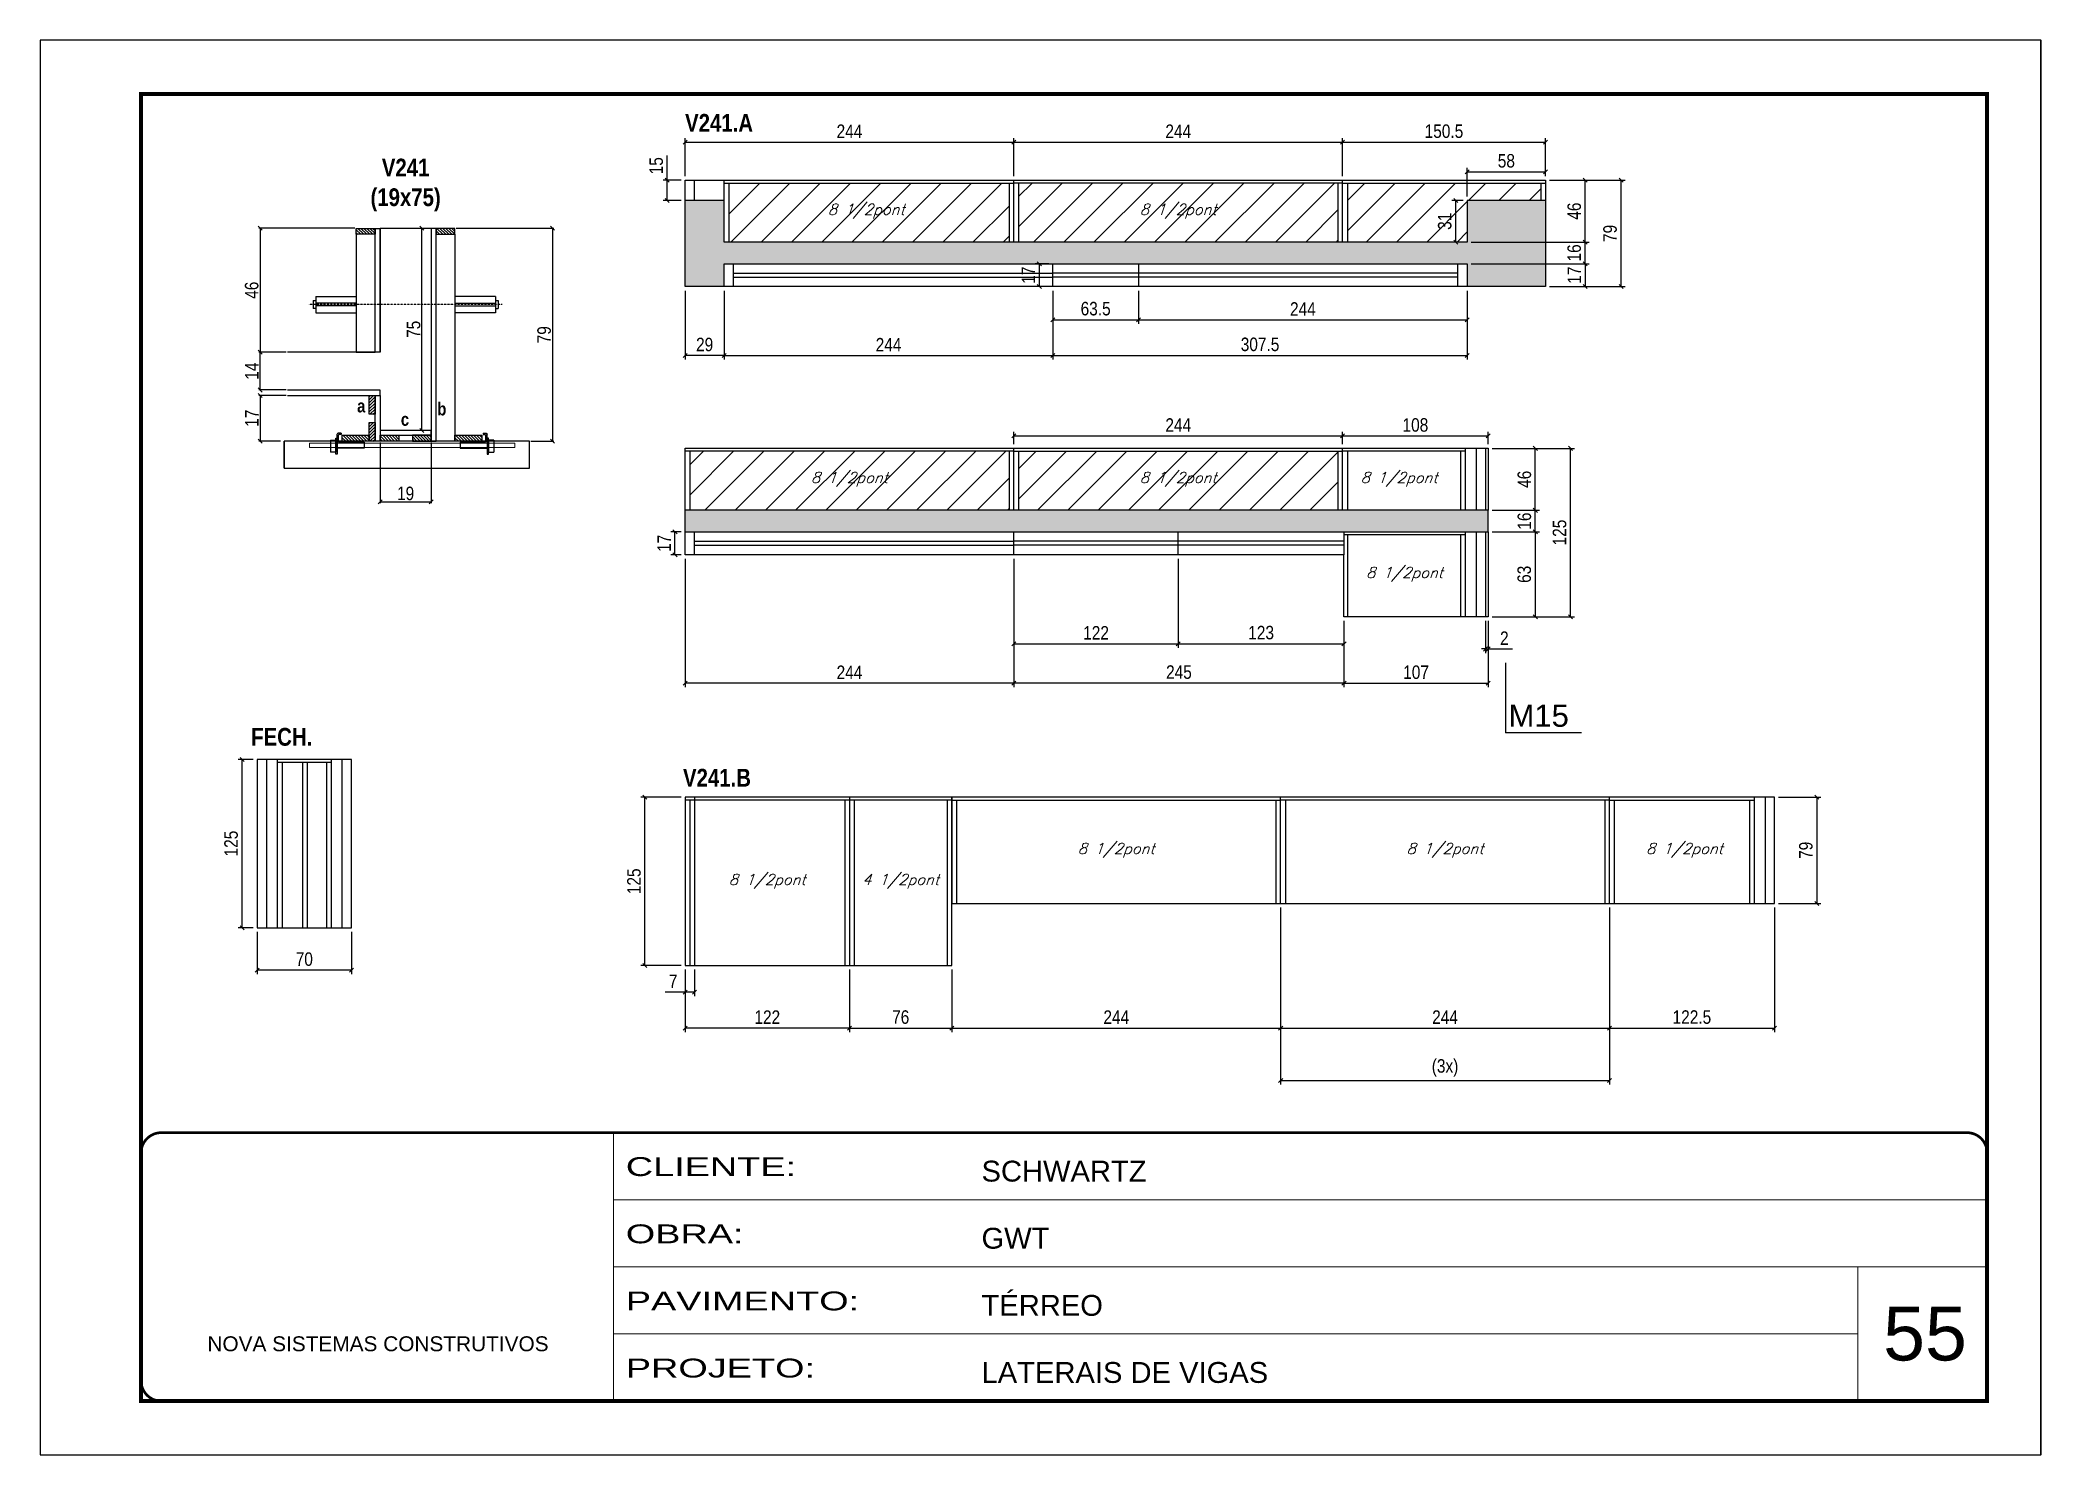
# Model space of a CAD drawing. Extents: x 2603 to 22413, y 1253 to 30260.
# Drawn here: x 5773 to 7258, y 13888 to 14938 of the extents above; entities that cross this region are included whole.
import ezdxf

# ---------------------------------------------------------------- set-up
doc = ezdxf.new("R2010")
doc.units = 0
for name, pattern in [('CONTINUO', [0]), ('DASHED', [0.75, 0.5, -0.25]), ('HIDDEN', [0.375, 0.25, -0.125])]:
    doc.linetypes.add(name, pattern=pattern)
for name, color, linetype in [('barrote', 251, 'Continuous'), ('COTA', 241, 'Continuous'), ('detalhes', 4, 'Continuous'), ('NOMENCLATURA', 7, 'Continuous'), ('Painéis', 200, 'Continuous'), ('presilha', 1, 'Continuous'), ('SARR_2.2x10', 60, 'Continuous'), ('SARR_2.2x7', 40, 'Continuous'), ('SARR_3.5x7', 81, 'Continuous'), ('TENSOR', 3, 'Continuous'), ('texto', 7, 'Continuous')]:
    doc.layers.add(name, color=color, linetype=linetype)
for name, color, linetype, lineweight in [('CARIMBO', 255, 'Continuous', 9), ('CONCRETO', 251, 'Continuous', 25), ('Folhas', 255, 'Continuous', 9), ('Hachura', 251, 'Continuous', 9), ('SARRAFO DE PRESSAO', 251, 'DASHED', 9), ('SCO-___-LAJ', 2, 'Continuous', 0)]:
    doc.layers.add(name, color=color, linetype=linetype, lineweight=lineweight)
doc.layers.add('Laje_Perimetro', color=7, linetype='Continuous', plot=False)
doc.styles.add('ARIAL', font='arial.ttf')
doc.styles.add('COTA TECNICA', font='techl___.ttf', dxfattribs={"height": 10})
doc.styles.add('COTA TECNICA 2X', font='techl___.ttf', dxfattribs={"height": 10})
doc.styles.add('Romans', font='romans.shx')
doc.styles.get("Standard").update_dxf_attribs({"font": 'arial.ttf'})
doc.styles.add('TECNICA', font='techb___.ttf', dxfattribs={"height": 10})
doc.styles.add('Tecnologia', font='')
doc.styles.get('Tecnologia').set_extended_font_data('Forgotten Futurist')
doc.dimstyles.new('PAINEL', dxfattribs={"dimtxt": 10, "dimasz": 3, "dimexe": 3, "dimexo": 3, "dimgap": 3, "dimtad": 1, "dimdec": 1, "dimzin": 12, "dimdsep": 46, "dimtxsty": 'COTA TECNICA', "dimblk1": 'OBLIQUE', "dimblk2": 'OBLIQUE', "dimsah": 1, "dimcen": 0.9, "dimclrd": 4, "dimclre": 4, "dimclrt": 240, "dimadec": 1, "dimazin": 3, "dimtfac": 1, "dimtdec": 1, "dimtmove": 0, "dimatfit": 3, "dimfxl": 1, "dimtolj": 1, "dimtzin": 12, "dimarcsym": 0})
doc.dimstyles.new('SECAO', dxfattribs={"dimscale": 0.333333, "dimtxt": 5, "dimasz": 9, "dimexe": 3, "dimexo": 3, "dimgap": 3, "dimtad": 1, "dimdec": 1, "dimlfac": 0.5, "dimzin": 12, "dimdsep": 46, "dimtxsty": 'COTA TECNICA 2X', "dimblk1": 'OBLIQUE', "dimblk2": 'OBLIQUE', "dimsah": 1, "dimcen": 0.9, "dimclrd": 4, "dimclre": 4, "dimclrt": 240, "dimadec": 1, "dimazin": 3, "dimtfac": 1, "dimtdec": 1, "dimtmove": 0, "dimatfit": 3, "dimfxl": 1, "dimtolj": 1, "dimtzin": 12, "dimarcsym": 0})
pattern_1 = [(45, (-126418.031, -5371.03), (-11.2253202, 11.2253202), [])]

msp = doc.modelspace()

# ---------------------------------------------------------------- texts
at = {"layer": 'CARIMBO', "style": 'ARIAL'}
msp.add_text('55', height=40, dxfattribs=at).set_placement((7140.83, 13957.84))
at = {"layer": 'detalhes', "style": 'TECNICA'}
for s, p in [('a', (6008.3, 14661.36)), ('c', (6040.76, 14651.42)), ('b', (6067.8, 14659.14))]:
    msp.add_text(s, height=9.6, dxfattribs=at).set_placement(p)
at = {"layer": 'NOMENCLATURA', "style": 'TECNICA'}
for s, p in [('V241.A', (6251.69, 14869.62)), ('FECH.', (5929.65, 14414.03)), ('V241.B', (6250.15, 14383.66))]:
    msp.add_text(s, height=13.2, dxfattribs=at).set_placement(p)
at = {"layer": 'NOMENCLATURA', "linetype": 'Continuous'}
msp.add_text('M15', height=16.5, dxfattribs=at).set_placement((6862.77, 14428.05))
at = {"layer": 'NOMENCLATURA', "insert": (6044.3, 14849.65), "char_height": 13.2, "attachment_point": 2, "style": 'TECNICA'}
msp.add_mtext_dynamic_manual_height_columns('V241\\P(19x75)', width=300.2766, gutter_width=1, heights=[0], dxfattribs=at)
at = {"layer": 'texto', "color": 2, "char_height": 8, "attachment_point": 5, "style": 'Romans'}
for s, insert in [('{\\Q19;\\C256;8 1/2pont}', (6386.19, 14810.7)), ('{\\Q19;\\C256;8 1/2pont}', (6617.69, 14810.7)), ('{\\Q19;\\C256;8 1/2pont}', (6373.69, 14611.74)), ('{\\Q19;\\C256;8 1/2pont}', (6617.69, 14611.74)), ('{\\Q19;\\C256;8 1/2pont}', (6781.63, 14611.74)), ('{\\Q19;\\C256;8 1/2pont}', (6785.69, 14541.24)), ('{\\Q19;\\C256;8 1/2pont}', (6571.69, 14336.43)), ('{\\Q19;\\C256;8 1/2pont}', (6815.69, 14336.43)), ('{\\Q19;\\C256;8 1/2pont}', (6993.44, 14336.43)), ('{\\Q19;\\C256;8 1/2pont}', (6312.69, 14313.43)), ('{\\Q19;\\C256;4 1/2pont}', (6411.69, 14313.43))]:
    msp.add_mtext(s, dxfattribs=dict(at, insert=insert))

# ---------------------------------------------------------------- blocks, each defined once
blk = doc.blocks.new('9999999999')
at = {"color": 30, "linetype": 'CONTINUO'}
for p, q in [((98564.6, 34230.2), (98564.6, 34429.4)), ((98564.6, 34379.6), (99584, 34379.6)), ((98564.6, 34329.8), (99488, 34329.8)), ((99584, 34329.8), (99488, 34329.8)), ((99488, 34329.8), (99488, 34230.2)), ((98564.6, 34280), (99488, 34280))]:
    blk.add_line(p, q, dxfattribs=at)
at = {"color": 30, "linetype": 'CONTINUO', "const_width": 2}
blk.add_lwpolyline([(99584, 34230.2), (99584, 34414.4, 0.414214), (99569, 34429.4), (98229, 34429.4, 0.414214), (98214, 34414.4), (98214, 34245.2, 0.414214), (98229, 34230.2), (99584, 34230.2)], format="xyb", dxfattribs=at)
at = {"layer": 'Folhas'}
blk.add_lwpolyline([(98139, 34190.2), (99624, 34190.2), (99624, 35240.2), (98139, 35240.2)], close=True, dxfattribs=at)
at = {"layer": 'Folhas', "color": 30, "const_width": 3}
blk.add_lwpolyline([(98214, 34230.2), (99584, 34230.2), (99584, 35200.2), (98214, 35200.2)], close=True, dxfattribs=at)
at = {"color": 7, "linetype": 'Continuous', "ltscale": 5, "style": 'ARIAL'}
for s, height, p in [('SCHWARTZ', 15.48, (98837.7, 34393.1)), ('GWT', 15.48, (98837.7, 34343.3)), ('TÉRREO', 15.48, (98837.7, 34293.5)), ('NOVA SISTEMAS CONSTRUTIVOS', 11.059, (98263.2, 34267.2)), ('LATERAIS DE VIGAS', 15.483, (98837.7, 34243.7))]:
    blk.add_text(s, height=height, dxfattribs=at).set_placement(p)
at = {"layer": 'Folhas', "color": 7, "style": 'Tecnologia', "width": 1.5}
for s, p in [('CLIENTE:', (98573.7, 34397.2)), ('OBRA:', (98573.7, 34347.3)), ('PAVIMENTO:', (98573.7, 34297.5)), ('PROJETO:', (98573.7, 34247.7))]:
    blk.add_text(s, height=14, dxfattribs=at).set_placement(p)
blk = doc.blocks.new('_Oblique')
at = {"color": 0, "linetype": 'ByBlock', "lineweight": -2}
blk.add_line((-0.5, -0.5), (0.5, 0.5), dxfattribs=at)
blk = doc.blocks.new('*D1819')
at = {"layer": 'COTA', "color": 4, "linetype": 'ByBlock', "lineweight": -2, "transparency": 16777216}
for p, q in [((6280.7, 14751.7), (6280.7, 14700.6)), ((6524.7, 14751.7), (6524.7, 14700.6)), ((6280.7, 14703.6), (6524.7, 14703.6))]:
    blk.add_line(p, q, dxfattribs=at)
at = {"layer": 'Defpoints', "color": 0, "linetype": 'ByBlock', "transparency": 16777216}
for p in [(6280.7, 14754.7), (6524.7, 14754.7), (6524.7, 14703.6)]:
    blk.add_point(p, dxfattribs=at)
at = {"layer": 'COTA', "color": 4, "linetype": 'ByBlock', "lineweight": -2, "transparency": 16777216, "xscale": 3, "yscale": 3, "zscale": 3, "rotation": 180}
blk.add_blockref('_Oblique', (6280.7, 14703.6), dxfattribs=at)
at = {"layer": 'COTA', "color": 4, "linetype": 'ByBlock', "lineweight": -2, "transparency": 16777216, "xscale": 3, "yscale": 3, "zscale": 3}
blk.add_blockref('_Oblique', (6524.7, 14703.6), dxfattribs=at)
at = {"layer": 'COTA', "color": 240, "linetype": 'ByBlock', "transparency": 16777216, "insert": (6402.7, 14711.6), "char_height": 10, "attachment_point": 5, "style": 'COTA TECNICA'}
blk.add_mtext('\\A1;244', dxfattribs=at)
blk = doc.blocks.new('*D1820')
at = {"layer": 'COTA', "color": 4, "linetype": 'ByBlock', "lineweight": -2, "transparency": 16777216}
for p, q in [((6524.7, 14751.7), (6524.7, 14700.6)), ((6832.2, 14751.7), (6832.2, 14700.6)), ((6524.7, 14703.6), (6832.2, 14703.6))]:
    blk.add_line(p, q, dxfattribs=at)
at = {"layer": 'Defpoints', "color": 0, "linetype": 'ByBlock', "transparency": 16777216}
for p in [(6524.7, 14754.7), (6832.2, 14754.7), (6832.2, 14703.6)]:
    blk.add_point(p, dxfattribs=at)
at = {"layer": 'COTA', "color": 4, "linetype": 'ByBlock', "lineweight": -2, "transparency": 16777216, "xscale": 3, "yscale": 3, "zscale": 3, "rotation": 180}
blk.add_blockref('_Oblique', (6524.7, 14703.6), dxfattribs=at)
at = {"layer": 'COTA', "color": 4, "linetype": 'ByBlock', "lineweight": -2, "transparency": 16777216, "xscale": 3, "yscale": 3, "zscale": 3}
blk.add_blockref('_Oblique', (6832.2, 14703.6), dxfattribs=at)
at = {"layer": 'COTA', "color": 240, "linetype": 'ByBlock', "transparency": 16777216, "insert": (6678.4, 14711.8), "char_height": 10, "attachment_point": 5, "style": 'COTA TECNICA'}
blk.add_mtext('\\A1;307.5', dxfattribs=at)
blk = doc.blocks.new('*D1821')
at = {"layer": 'COTA', "color": 4, "linetype": 'ByBlock', "lineweight": -2, "transparency": 16777216}
for p, q in [((6524.7, 14751.7), (6524.7, 14727)), ((6588.2, 14751.7), (6588.2, 14727)), ((6524.7, 14730), (6588.2, 14730))]:
    blk.add_line(p, q, dxfattribs=at)
at = {"layer": 'Defpoints', "color": 0, "linetype": 'ByBlock', "transparency": 16777216}
for p in [(6524.7, 14754.7), (6588.2, 14754.7), (6588.2, 14730)]:
    blk.add_point(p, dxfattribs=at)
at = {"layer": 'COTA', "color": 4, "linetype": 'ByBlock', "lineweight": -2, "transparency": 16777216, "xscale": 3, "yscale": 3, "zscale": 3, "rotation": 180}
blk.add_blockref('_Oblique', (6524.7, 14730), dxfattribs=at)
at = {"layer": 'COTA', "color": 4, "linetype": 'ByBlock', "lineweight": -2, "transparency": 16777216, "xscale": 3, "yscale": 3, "zscale": 3}
blk.add_blockref('_Oblique', (6588.2, 14730), dxfattribs=at)
at = {"layer": 'COTA', "color": 240, "linetype": 'ByBlock', "transparency": 16777216, "insert": (6556.4, 14738.3), "char_height": 10, "attachment_point": 5, "style": 'COTA TECNICA'}
blk.add_mtext('\\A1;63.5', dxfattribs=at)
blk = doc.blocks.new('*D1822')
at = {"layer": 'COTA', "color": 4, "linetype": 'ByBlock', "lineweight": -2, "transparency": 16777216}
for p, q in [((6588.2, 14751.7), (6588.2, 14727)), ((6832.2, 14751.7), (6832.2, 14727)), ((6588.2, 14730), (6832.2, 14730))]:
    blk.add_line(p, q, dxfattribs=at)
at = {"layer": 'Defpoints', "color": 0, "linetype": 'ByBlock', "transparency": 16777216}
for p in [(6588.2, 14754.7), (6832.2, 14754.7), (6832.2, 14730)]:
    blk.add_point(p, dxfattribs=at)
at = {"layer": 'COTA', "color": 4, "linetype": 'ByBlock', "lineweight": -2, "transparency": 16777216, "xscale": 3, "yscale": 3, "zscale": 3, "rotation": 180}
blk.add_blockref('_Oblique', (6588.2, 14730), dxfattribs=at)
at = {"layer": 'COTA', "color": 4, "linetype": 'ByBlock', "lineweight": -2, "transparency": 16777216, "xscale": 3, "yscale": 3, "zscale": 3}
blk.add_blockref('_Oblique', (6832.2, 14730), dxfattribs=at)
at = {"layer": 'COTA', "color": 240, "linetype": 'ByBlock', "transparency": 16777216, "insert": (6710.2, 14738.1), "char_height": 10, "attachment_point": 5, "style": 'COTA TECNICA'}
blk.add_mtext('\\A1;244', dxfattribs=at)
blk = doc.blocks.new('*D1823')
at = {"layer": 'COTA', "color": 4, "linetype": 'ByBlock', "lineweight": -2, "transparency": 16777216}
for p, q in [((6521.7, 14771.7), (6511.6, 14771.7)), ((6514.6, 14771.7), (6514.6, 14754.7)), ((6521.7, 14754.7), (6511.6, 14754.7))]:
    blk.add_line(p, q, dxfattribs=at)
at = {"layer": 'Defpoints', "color": 0, "linetype": 'ByBlock', "transparency": 16777216}
for p in [(6524.7, 14771.7), (6514.6, 14754.7), (6524.7, 14754.7)]:
    blk.add_point(p, dxfattribs=at)
at = {"layer": 'COTA', "color": 4, "linetype": 'ByBlock', "lineweight": -2, "transparency": 16777216, "xscale": 3, "yscale": 3, "zscale": 3}
for p, rotation in [((6514.6, 14771.7), 90), ((6514.6, 14754.7), 270)]:
    blk.add_blockref('_Oblique', p, dxfattribs=dict(at, rotation=rotation))
at = {"layer": 'COTA', "color": 240, "linetype": 'ByBlock', "transparency": 16777216, "insert": (6506.5, 14763.2), "char_height": 10, "attachment_point": 5, "rotation": 90, "style": 'COTA TECNICA'}
blk.add_mtext('\\A1;17', dxfattribs=at)
blk = doc.blocks.new('*D1824')
at = {"layer": 'COTA', "color": 4, "linetype": 'ByBlock', "lineweight": -2, "transparency": 16777216}
for p, q in [((6740.7, 14506.7), (6740.7, 14457.4)), ((6847.7, 14506.7), (6847.7, 14457.4)), ((6740.7, 14460.4), (6847.7, 14460.4))]:
    blk.add_line(p, q, dxfattribs=at)
at = {"layer": 'Defpoints', "color": 0, "linetype": 'ByBlock', "transparency": 16777216}
for p in [(6740.7, 14509.7), (6847.7, 14509.7), (6847.7, 14460.4)]:
    blk.add_point(p, dxfattribs=at)
at = {"layer": 'COTA', "color": 4, "linetype": 'ByBlock', "lineweight": -2, "transparency": 16777216, "xscale": 3, "yscale": 3, "zscale": 3, "rotation": 180}
blk.add_blockref('_Oblique', (6740.7, 14460.4), dxfattribs=at)
at = {"layer": 'COTA', "color": 4, "linetype": 'ByBlock', "lineweight": -2, "transparency": 16777216, "xscale": 3, "yscale": 3, "zscale": 3}
blk.add_blockref('_Oblique', (6847.7, 14460.4), dxfattribs=at)
at = {"layer": 'COTA', "color": 240, "linetype": 'ByBlock', "transparency": 16777216, "insert": (6794.2, 14468.5), "char_height": 10, "attachment_point": 5, "style": 'COTA TECNICA'}
blk.add_mtext('\\A1;107', dxfattribs=at)
blk = doc.blocks.new('*D1825')
at = {"layer": 'COTA', "color": 4, "linetype": 'ByBlock', "lineweight": -2, "transparency": 16777216}
for p, q in [((6495.7, 14552.7), (6495.7, 14457.4)), ((6740.7, 14506.7), (6740.7, 14457.4)), ((6740.7, 14460.4), (6495.7, 14460.4))]:
    blk.add_line(p, q, dxfattribs=at)
at = {"layer": 'Defpoints', "color": 0, "linetype": 'ByBlock', "transparency": 16777216}
for p in [(6495.7, 14555.7), (6740.7, 14509.7), (6495.7, 14460.4)]:
    blk.add_point(p, dxfattribs=at)
at = {"layer": 'COTA', "color": 4, "linetype": 'ByBlock', "lineweight": -2, "transparency": 16777216, "xscale": 3, "yscale": 3, "zscale": 3, "rotation": 180}
blk.add_blockref('_Oblique', (6495.7, 14460.4), dxfattribs=at)
at = {"layer": 'COTA', "color": 4, "linetype": 'ByBlock', "lineweight": -2, "transparency": 16777216, "xscale": 3, "yscale": 3, "zscale": 3}
blk.add_blockref('_Oblique', (6740.7, 14460.4), dxfattribs=at)
at = {"layer": 'COTA', "color": 240, "linetype": 'ByBlock', "transparency": 16777216, "insert": (6618.2, 14468.6), "char_height": 10, "attachment_point": 5, "style": 'COTA TECNICA'}
blk.add_mtext('\\A1;245', dxfattribs=at)
blk = doc.blocks.new('*D1826')
at = {"layer": 'COTA', "color": 4, "linetype": 'ByBlock', "lineweight": -2, "transparency": 16777216}
for p, q in [((6251.7, 14552.7), (6251.7, 14457.4)), ((6495.7, 14552.7), (6495.7, 14457.4)), ((6495.7, 14460.4), (6251.7, 14460.4))]:
    blk.add_line(p, q, dxfattribs=at)
at = {"layer": 'Defpoints', "color": 0, "linetype": 'ByBlock', "transparency": 16777216}
for p in [(6251.7, 14555.7), (6495.7, 14555.7), (6251.7, 14460.4)]:
    blk.add_point(p, dxfattribs=at)
at = {"layer": 'COTA', "color": 4, "linetype": 'ByBlock', "lineweight": -2, "transparency": 16777216, "xscale": 3, "yscale": 3, "zscale": 3, "rotation": 180}
blk.add_blockref('_Oblique', (6251.7, 14460.4), dxfattribs=at)
at = {"layer": 'COTA', "color": 4, "linetype": 'ByBlock', "lineweight": -2, "transparency": 16777216, "xscale": 3, "yscale": 3, "zscale": 3}
blk.add_blockref('_Oblique', (6495.7, 14460.4), dxfattribs=at)
at = {"layer": 'COTA', "color": 240, "linetype": 'ByBlock', "transparency": 16777216, "insert": (6373.7, 14468.5), "char_height": 10, "attachment_point": 5, "style": 'COTA TECNICA'}
blk.add_mtext('\\A1;244', dxfattribs=at)
blk = doc.blocks.new('*D1827')
at = {"layer": 'COTA', "color": 4, "linetype": 'ByBlock', "lineweight": -2, "transparency": 16777216}
for p, q in [((6495.7, 14552.7), (6495.7, 14486.7)), ((6617.7, 14552.7), (6617.7, 14486.7)), ((6495.7, 14489.7), (6617.7, 14489.7))]:
    blk.add_line(p, q, dxfattribs=at)
at = {"layer": 'Defpoints', "color": 0, "linetype": 'ByBlock', "transparency": 16777216}
for p in [(6495.7, 14555.7), (6617.7, 14555.7), (6617.7, 14489.7)]:
    blk.add_point(p, dxfattribs=at)
at = {"layer": 'COTA', "color": 4, "linetype": 'ByBlock', "lineweight": -2, "transparency": 16777216, "xscale": 3, "yscale": 3, "zscale": 3, "rotation": 180}
blk.add_blockref('_Oblique', (6495.7, 14489.7), dxfattribs=at)
at = {"layer": 'COTA', "color": 4, "linetype": 'ByBlock', "lineweight": -2, "transparency": 16777216, "xscale": 3, "yscale": 3, "zscale": 3}
blk.add_blockref('_Oblique', (6617.7, 14489.7), dxfattribs=at)
at = {"layer": 'COTA', "color": 240, "linetype": 'ByBlock', "transparency": 16777216, "insert": (6556.7, 14497.8), "char_height": 10, "attachment_point": 5, "style": 'COTA TECNICA'}
blk.add_mtext('\\A1;122', dxfattribs=at)
blk = doc.blocks.new('*D1828')
at = {"layer": 'COTA', "color": 4, "linetype": 'ByBlock', "lineweight": -2, "transparency": 16777216}
for p, q in [((6617.7, 14552.7), (6617.7, 14486.7)), ((6740.7, 14506.7), (6740.7, 14486.7)), ((6617.7, 14489.7), (6740.7, 14489.7))]:
    blk.add_line(p, q, dxfattribs=at)
at = {"layer": 'Defpoints', "color": 0, "linetype": 'ByBlock', "transparency": 16777216}
for p in [(6617.7, 14555.7), (6740.7, 14509.7), (6740.7, 14489.7)]:
    blk.add_point(p, dxfattribs=at)
at = {"layer": 'COTA', "color": 4, "linetype": 'ByBlock', "lineweight": -2, "transparency": 16777216, "xscale": 3, "yscale": 3, "zscale": 3, "rotation": 180}
blk.add_blockref('_Oblique', (6617.7, 14489.7), dxfattribs=at)
at = {"layer": 'COTA', "color": 4, "linetype": 'ByBlock', "lineweight": -2, "transparency": 16777216, "xscale": 3, "yscale": 3, "zscale": 3}
blk.add_blockref('_Oblique', (6740.7, 14489.7), dxfattribs=at)
at = {"layer": 'COTA', "color": 240, "linetype": 'ByBlock', "transparency": 16777216, "insert": (6679.2, 14497.9), "char_height": 10, "attachment_point": 5, "style": 'COTA TECNICA'}
blk.add_mtext('\\A1;123', dxfattribs=at)
blk = doc.blocks.new('*D1829')
at = {"layer": 'COTA', "color": 4, "linetype": 'ByBlock', "lineweight": -2, "transparency": 16777216}
for p, q in [((6829.2, 14818.7), (6820.7, 14818.7)), ((6823.7, 14787.7), (6823.7, 14818.7)), ((6829.2, 14787.7), (6820.7, 14787.7))]:
    blk.add_line(p, q, dxfattribs=at)
at = {"layer": 'Defpoints', "color": 0, "linetype": 'ByBlock', "transparency": 16777216}
for p in [(6823.7, 14818.7), (6832.2, 14818.7), (6832.2, 14787.7)]:
    blk.add_point(p, dxfattribs=at)
at = {"layer": 'COTA', "color": 4, "linetype": 'ByBlock', "lineweight": -2, "transparency": 16777216, "xscale": 3, "yscale": 3, "zscale": 3}
for p, rotation in [((6823.7, 14818.7), 90), ((6823.7, 14787.7), 270)]:
    blk.add_blockref('_Oblique', p, dxfattribs=dict(at, rotation=rotation))
at = {"layer": 'COTA', "color": 240, "linetype": 'ByBlock', "transparency": 16777216, "insert": (6815.5, 14803.2), "char_height": 10, "attachment_point": 5, "rotation": 90, "style": 'COTA TECNICA'}
blk.add_mtext('\\A1;31', dxfattribs=at)
blk = doc.blocks.new('*D1830')
at = {"layer": 'COTA', "color": 4, "linetype": 'ByBlock', "lineweight": -2, "transparency": 16777216}
for p, q in [((6835.2, 14771.7), (6922.7, 14771.7)), ((6919.7, 14771.7), (6919.7, 14754.7)), ((6893.2, 14754.7), (6922.7, 14754.7))]:
    blk.add_line(p, q, dxfattribs=at)
at = {"layer": 'Defpoints', "color": 0, "linetype": 'ByBlock', "transparency": 16777216}
for p in [(6832.2, 14771.7), (6890.2, 14754.7), (6919.7, 14754.7)]:
    blk.add_point(p, dxfattribs=at)
at = {"layer": 'COTA', "color": 4, "linetype": 'ByBlock', "lineweight": -2, "transparency": 16777216, "xscale": 3, "yscale": 3, "zscale": 3}
for p, rotation in [((6919.7, 14771.7), 90), ((6919.7, 14754.7), 270)]:
    blk.add_blockref('_Oblique', p, dxfattribs=dict(at, rotation=rotation))
at = {"layer": 'COTA', "color": 240, "linetype": 'ByBlock', "transparency": 16777216, "insert": (6911.6, 14763.2), "char_height": 10, "attachment_point": 5, "rotation": 90, "style": 'COTA TECNICA'}
blk.add_mtext('\\A1;17', dxfattribs=at)
blk = doc.blocks.new('*D339')
at = {"layer": 'COTA', "color": 4, "linetype": 'ByBlock', "lineweight": -2, "transparency": 16777216}
for p, q in [((6835.2, 14787.7), (6922.7, 14787.7)), ((6919.7, 14771.7), (6919.7, 14787.7)), ((6835.2, 14771.7), (6922.7, 14771.7))]:
    blk.add_line(p, q, dxfattribs=at)
at = {"layer": 'Defpoints', "color": 0, "linetype": 'ByBlock', "transparency": 16777216}
for p in [(6832.2, 14787.7), (6919.7, 14787.7), (6832.2, 14771.7)]:
    blk.add_point(p, dxfattribs=at)
at = {"layer": 'COTA', "color": 4, "linetype": 'ByBlock', "lineweight": -2, "transparency": 16777216, "xscale": 3, "yscale": 3, "zscale": 3}
for p, rotation in [((6919.7, 14787.7), 90), ((6919.7, 14771.7), 270)]:
    blk.add_blockref('_Oblique', p, dxfattribs=dict(at, rotation=rotation))
at = {"layer": 'COTA', "color": 240, "linetype": 'ByBlock', "transparency": 16777216, "insert": (6911.6, 14779.7), "char_height": 10, "attachment_point": 5, "rotation": 90, "style": 'COTA TECNICA'}
blk.add_mtext('\\A1;16', dxfattribs=at)
blk = doc.blocks.new('*D1831')
at = {"layer": 'COTA', "color": 4, "linetype": 'ByBlock', "lineweight": -2, "transparency": 16777216}
for p, q in [((6893.2, 14833.7), (6922.7, 14833.7)), ((6919.7, 14787.7), (6919.7, 14833.7)), ((6835.2, 14787.7), (6922.7, 14787.7))]:
    blk.add_line(p, q, dxfattribs=at)
at = {"layer": 'Defpoints', "color": 0, "linetype": 'ByBlock', "transparency": 16777216}
for p in [(6890.2, 14833.7), (6919.7, 14833.7), (6832.2, 14787.7)]:
    blk.add_point(p, dxfattribs=at)
at = {"layer": 'COTA', "color": 4, "linetype": 'ByBlock', "lineweight": -2, "transparency": 16777216, "xscale": 3, "yscale": 3, "zscale": 3}
for p, rotation in [((6919.7, 14833.7), 90), ((6919.7, 14787.7), 270)]:
    blk.add_blockref('_Oblique', p, dxfattribs=dict(at, rotation=rotation))
at = {"layer": 'COTA', "color": 240, "linetype": 'ByBlock', "transparency": 16777216, "insert": (6911.6, 14810.7), "char_height": 10, "attachment_point": 5, "rotation": 90, "style": 'COTA TECNICA'}
blk.add_mtext('\\A1;46', dxfattribs=at)
blk = doc.blocks.new('*D1832')
at = {"layer": 'COTA', "color": 4, "linetype": 'ByBlock', "lineweight": -2, "transparency": 16777216}
for p, q in [((6893.2, 14833.7), (6949.3, 14833.7)), ((6946.3, 14754.7), (6946.3, 14833.7)), ((6893.2, 14754.7), (6949.3, 14754.7))]:
    blk.add_line(p, q, dxfattribs=at)
at = {"layer": 'Defpoints', "color": 0, "linetype": 'ByBlock', "transparency": 16777216}
for p in [(6890.2, 14833.7), (6946.3, 14833.7), (6890.2, 14754.7)]:
    blk.add_point(p, dxfattribs=at)
at = {"layer": 'COTA', "color": 4, "linetype": 'ByBlock', "lineweight": -2, "transparency": 16777216, "xscale": 3, "yscale": 3, "zscale": 3}
for p, rotation in [((6946.3, 14833.7), 90), ((6946.3, 14754.7), 270)]:
    blk.add_blockref('_Oblique', p, dxfattribs=dict(at, rotation=rotation))
at = {"layer": 'COTA', "color": 240, "linetype": 'ByBlock', "transparency": 16777216, "insert": (6938.2, 14794.2), "char_height": 10, "attachment_point": 5, "rotation": 90, "style": 'COTA TECNICA'}
blk.add_mtext('\\A1;79', dxfattribs=at)
blk = doc.blocks.new('*D1833')
at = {"layer": 'COTA', "color": 4, "linetype": 'ByBlock', "lineweight": -2, "transparency": 16777216}
for p, q in [((6832.2, 14821.7), (6832.2, 14842.8)), ((6832.2, 14839.8), (6890.2, 14839.8)), ((6890.2, 14836.7), (6890.2, 14842.8))]:
    blk.add_line(p, q, dxfattribs=at)
at = {"layer": 'Defpoints', "color": 0, "linetype": 'ByBlock', "transparency": 16777216}
for p in [(6890.2, 14839.8), (6890.2, 14833.7), (6832.2, 14818.7)]:
    blk.add_point(p, dxfattribs=at)
at = {"layer": 'COTA', "color": 4, "linetype": 'ByBlock', "lineweight": -2, "transparency": 16777216, "xscale": 3, "yscale": 3, "zscale": 3, "rotation": 180}
blk.add_blockref('_Oblique', (6832.2, 14839.8), dxfattribs=at)
at = {"layer": 'COTA', "color": 4, "linetype": 'ByBlock', "lineweight": -2, "transparency": 16777216, "xscale": 3, "yscale": 3, "zscale": 3}
blk.add_blockref('_Oblique', (6890.2, 14839.8), dxfattribs=at)
at = {"layer": 'COTA', "color": 240, "linetype": 'ByBlock', "transparency": 16777216, "insert": (6861.2, 14848), "char_height": 10, "attachment_point": 5, "style": 'COTA TECNICA'}
blk.add_mtext('\\A1;58', dxfattribs=at)
blk = doc.blocks.new('*D1834')
at = {"layer": 'COTA', "color": 4, "linetype": 'ByBlock', "lineweight": -2, "transparency": 16777216}
for p, q in [((6495.7, 14637.7), (6495.7, 14646.9)), ((6495.7, 14643.9), (6739.7, 14643.9)), ((6739.7, 14637.7), (6739.7, 14646.9))]:
    blk.add_line(p, q, dxfattribs=at)
at = {"layer": 'Defpoints', "color": 0, "linetype": 'ByBlock', "transparency": 16777216}
for p in [(6739.7, 14643.9), (6495.7, 14634.7), (6739.7, 14634.7)]:
    blk.add_point(p, dxfattribs=at)
at = {"layer": 'COTA', "color": 4, "linetype": 'ByBlock', "lineweight": -2, "transparency": 16777216, "xscale": 3, "yscale": 3, "zscale": 3, "rotation": 180}
blk.add_blockref('_Oblique', (6495.7, 14643.9), dxfattribs=at)
at = {"layer": 'COTA', "color": 4, "linetype": 'ByBlock', "lineweight": -2, "transparency": 16777216, "xscale": 3, "yscale": 3, "zscale": 3}
blk.add_blockref('_Oblique', (6739.7, 14643.9), dxfattribs=at)
at = {"layer": 'COTA', "color": 240, "linetype": 'ByBlock', "transparency": 16777216, "insert": (6617.7, 14652), "char_height": 10, "attachment_point": 5, "style": 'COTA TECNICA'}
blk.add_mtext('\\A1;244', dxfattribs=at)
blk = doc.blocks.new('*D1835')
at = {"layer": 'COTA', "color": 4, "linetype": 'ByBlock', "lineweight": -2, "transparency": 16777216}
for p, q in [((6739.7, 14637.7), (6739.7, 14646.9)), ((6739.7, 14643.9), (6847.7, 14643.9)), ((6847.7, 14637.7), (6847.7, 14646.9))]:
    blk.add_line(p, q, dxfattribs=at)
at = {"layer": 'Defpoints', "color": 0, "linetype": 'ByBlock', "transparency": 16777216}
for p in [(6847.7, 14643.9), (6739.7, 14634.7), (6847.7, 14634.7)]:
    blk.add_point(p, dxfattribs=at)
at = {"layer": 'COTA', "color": 4, "linetype": 'ByBlock', "lineweight": -2, "transparency": 16777216, "xscale": 3, "yscale": 3, "zscale": 3, "rotation": 180}
blk.add_blockref('_Oblique', (6739.7, 14643.9), dxfattribs=at)
at = {"layer": 'COTA', "color": 4, "linetype": 'ByBlock', "lineweight": -2, "transparency": 16777216, "xscale": 3, "yscale": 3, "zscale": 3}
blk.add_blockref('_Oblique', (6847.7, 14643.9), dxfattribs=at)
at = {"layer": 'COTA', "color": 240, "linetype": 'ByBlock', "transparency": 16777216, "insert": (6793.7, 14652), "char_height": 10, "attachment_point": 5, "style": 'COTA TECNICA'}
blk.add_mtext('\\A1;108', dxfattribs=at)
blk = doc.blocks.new('*D1836')
at = {"layer": 'COTA', "color": 4, "linetype": 'ByBlock', "lineweight": -2, "transparency": 16777216}
for p, q in [((6845.7, 14506.7), (6845.7, 14482.8)), ((6847.7, 14506.7), (6847.7, 14482.8)), ((6845.7, 14485.8), (6842.7, 14485.8)), ((6845.7, 14485.8), (6847.7, 14485.8)), ((6847.7, 14485.8), (6865.8, 14485.8))]:
    blk.add_line(p, q, dxfattribs=at)
at = {"layer": 'Defpoints', "color": 0, "linetype": 'ByBlock', "transparency": 16777216}
for p in [(6845.7, 14509.7), (6847.7, 14509.7), (6847.7, 14485.8)]:
    blk.add_point(p, dxfattribs=at)
at = {"layer": 'COTA', "color": 4, "linetype": 'ByBlock', "lineweight": -2, "transparency": 16777216, "xscale": 3, "yscale": 3, "zscale": 3}
blk.add_blockref('_Oblique', (6845.7, 14485.8), dxfattribs=at)
at = {"layer": 'COTA', "color": 4, "linetype": 'ByBlock', "lineweight": -2, "transparency": 16777216, "xscale": 3, "yscale": 3, "zscale": 3, "rotation": 180}
blk.add_blockref('_Oblique', (6847.7, 14485.8), dxfattribs=at)
at = {"layer": 'COTA', "color": 240, "linetype": 'ByBlock', "transparency": 16777216, "insert": (6859.7, 14493.8), "char_height": 10, "attachment_point": 5, "style": 'COTA TECNICA'}
blk.add_mtext('\\A1;2', dxfattribs=at)
blk = doc.blocks.new('*D1837')
at = {"layer": 'COTA', "color": 4, "linetype": 'ByBlock', "lineweight": -2, "transparency": 16777216}
for p, q in [((6850.7, 14572.7), (6885.7, 14572.7)), ((6882.7, 14572.7), (6882.7, 14509.7)), ((6850.7, 14509.7), (6885.7, 14509.7))]:
    blk.add_line(p, q, dxfattribs=at)
at = {"layer": 'Defpoints', "color": 0, "linetype": 'ByBlock', "transparency": 16777216}
for p in [(6847.7, 14572.7), (6847.7, 14509.7), (6882.7, 14509.7)]:
    blk.add_point(p, dxfattribs=at)
at = {"layer": 'COTA', "color": 4, "linetype": 'ByBlock', "lineweight": -2, "transparency": 16777216, "xscale": 3, "yscale": 3, "zscale": 3}
for p, rotation in [((6882.7, 14572.7), 90), ((6882.7, 14509.7), 270)]:
    blk.add_blockref('_Oblique', p, dxfattribs=dict(at, rotation=rotation))
at = {"layer": 'COTA', "color": 240, "linetype": 'ByBlock', "transparency": 16777216, "insert": (6874.5, 14541.2), "char_height": 10, "attachment_point": 5, "rotation": 90, "style": 'COTA TECNICA'}
blk.add_mtext('\\A1;63', dxfattribs=at)
blk = doc.blocks.new('*D1838')
at = {"layer": 'COTA', "color": 4, "linetype": 'ByBlock', "lineweight": -2, "transparency": 16777216}
for p, q in [((6850.7, 14588.7), (6885.7, 14588.7)), ((6882.7, 14572.7), (6882.7, 14588.7)), ((6850.7, 14572.7), (6885.7, 14572.7))]:
    blk.add_line(p, q, dxfattribs=at)
at = {"layer": 'Defpoints', "color": 0, "linetype": 'ByBlock', "transparency": 16777216}
for p in [(6847.7, 14588.7), (6882.7, 14588.7), (6847.7, 14572.7)]:
    blk.add_point(p, dxfattribs=at)
at = {"layer": 'COTA', "color": 4, "linetype": 'ByBlock', "lineweight": -2, "transparency": 16777216, "xscale": 3, "yscale": 3, "zscale": 3}
for p, rotation in [((6882.7, 14588.7), 90), ((6882.7, 14572.7), 270)]:
    blk.add_blockref('_Oblique', p, dxfattribs=dict(at, rotation=rotation))
at = {"layer": 'COTA', "color": 240, "linetype": 'ByBlock', "transparency": 16777216, "insert": (6874.6, 14580.7), "char_height": 10, "attachment_point": 5, "rotation": 90, "style": 'COTA TECNICA'}
blk.add_mtext('\\A1;16', dxfattribs=at)
blk = doc.blocks.new('*D1839')
at = {"layer": 'COTA', "color": 4, "linetype": 'ByBlock', "lineweight": -2, "transparency": 16777216}
for p, q in [((6850.7, 14634.7), (6885.7, 14634.7)), ((6882.7, 14588.7), (6882.7, 14634.7)), ((6850.7, 14588.7), (6885.7, 14588.7))]:
    blk.add_line(p, q, dxfattribs=at)
at = {"layer": 'Defpoints', "color": 0, "linetype": 'ByBlock', "transparency": 16777216}
for p in [(6847.7, 14634.7), (6882.7, 14634.7), (6847.7, 14588.7)]:
    blk.add_point(p, dxfattribs=at)
at = {"layer": 'COTA', "color": 4, "linetype": 'ByBlock', "lineweight": -2, "transparency": 16777216, "xscale": 3, "yscale": 3, "zscale": 3}
for p, rotation in [((6882.7, 14634.7), 90), ((6882.7, 14588.7), 270)]:
    blk.add_blockref('_Oblique', p, dxfattribs=dict(at, rotation=rotation))
at = {"layer": 'COTA', "color": 240, "linetype": 'ByBlock', "transparency": 16777216, "insert": (6874.6, 14611.7), "char_height": 10, "attachment_point": 5, "rotation": 90, "style": 'COTA TECNICA'}
blk.add_mtext('\\A1;46', dxfattribs=at)
blk = doc.blocks.new('*D1657')
at = {"layer": 'COTA', "color": 4, "linetype": 'ByBlock', "lineweight": -2, "transparency": 16777216}
for p, q in [((6850.7, 14634.7), (6911.8, 14634.7)), ((6908.8, 14509.7), (6908.8, 14634.7)), ((6850.7, 14509.7), (6911.8, 14509.7))]:
    blk.add_line(p, q, dxfattribs=at)
at = {"layer": 'Defpoints', "color": 0, "linetype": 'ByBlock', "transparency": 16777216}
for p in [(6847.7, 14634.7), (6908.8, 14634.7), (6847.7, 14509.7)]:
    blk.add_point(p, dxfattribs=at)
at = {"layer": 'COTA', "color": 4, "linetype": 'ByBlock', "lineweight": -2, "transparency": 16777216, "xscale": 3, "yscale": 3, "zscale": 3}
for p, rotation in [((6908.8, 14634.7), 90), ((6908.8, 14509.7), 270)]:
    blk.add_blockref('_Oblique', p, dxfattribs=dict(at, rotation=rotation))
at = {"layer": 'COTA', "color": 240, "linetype": 'ByBlock', "transparency": 16777216, "insert": (6900.7, 14572.2), "char_height": 10, "attachment_point": 5, "rotation": 90, "style": 'COTA TECNICA'}
blk.add_mtext('\\A1;125', dxfattribs=at)
blk = doc.blocks.new('*D1658')
at = {"layer": 'COTA', "color": 4, "linetype": 'ByBlock', "lineweight": -2, "transparency": 16777216}
for p, q in [((6248.7, 14572.7), (6241.2, 14572.7)), ((6244.2, 14555.7), (6244.2, 14572.7)), ((6248.7, 14555.7), (6241.2, 14555.7))]:
    blk.add_line(p, q, dxfattribs=at)
at = {"layer": 'Defpoints', "color": 0, "linetype": 'ByBlock', "transparency": 16777216}
for p in [(6244.2, 14572.7), (6251.7, 14572.7), (6251.7, 14555.7)]:
    blk.add_point(p, dxfattribs=at)
at = {"layer": 'COTA', "color": 4, "linetype": 'ByBlock', "lineweight": -2, "transparency": 16777216, "xscale": 3, "yscale": 3, "zscale": 3}
for p, rotation in [((6244.2, 14572.7), 90), ((6244.2, 14555.7), 270)]:
    blk.add_blockref('_Oblique', p, dxfattribs=dict(at, rotation=rotation))
at = {"layer": 'COTA', "color": 240, "linetype": 'ByBlock', "transparency": 16777216, "insert": (6236.2, 14564.2), "char_height": 10, "attachment_point": 5, "rotation": 90, "style": 'COTA TECNICA'}
blk.add_mtext('\\A1;17', dxfattribs=at)
blk = doc.blocks.new('*D1659')
at = {"layer": 'COTA', "color": 4, "linetype": 'ByBlock', "lineweight": -2, "transparency": 16777216}
for p, q in [((6251.7, 14836.7), (6251.7, 14864.9)), ((6495.7, 14836.7), (6495.7, 14864.9)), ((6251.7, 14861.9), (6495.7, 14861.9))]:
    blk.add_line(p, q, dxfattribs=at)
at = {"layer": 'Defpoints', "color": 0, "linetype": 'ByBlock', "transparency": 16777216}
for p in [(6495.7, 14861.9), (6251.7, 14833.7), (6495.7, 14833.7)]:
    blk.add_point(p, dxfattribs=at)
at = {"layer": 'COTA', "color": 4, "linetype": 'ByBlock', "lineweight": -2, "transparency": 16777216, "xscale": 3, "yscale": 3, "zscale": 3, "rotation": 180}
blk.add_blockref('_Oblique', (6251.7, 14861.9), dxfattribs=at)
at = {"layer": 'COTA', "color": 4, "linetype": 'ByBlock', "lineweight": -2, "transparency": 16777216, "xscale": 3, "yscale": 3, "zscale": 3}
blk.add_blockref('_Oblique', (6495.7, 14861.9), dxfattribs=at)
at = {"layer": 'COTA', "color": 240, "linetype": 'ByBlock', "transparency": 16777216, "insert": (6373.7, 14870), "char_height": 10, "attachment_point": 5, "style": 'COTA TECNICA'}
blk.add_mtext('\\A1;244', dxfattribs=at)
blk = doc.blocks.new('*D1660')
at = {"layer": 'COTA', "color": 4, "linetype": 'ByBlock', "lineweight": -2, "transparency": 16777216}
for p, q in [((6251.7, 14751.7), (6251.7, 14700.6)), ((6280.7, 14751.7), (6280.7, 14700.6)), ((6280.7, 14703.6), (6251.7, 14703.6))]:
    blk.add_line(p, q, dxfattribs=at)
at = {"layer": 'Defpoints', "color": 0, "linetype": 'ByBlock', "transparency": 16777216}
for p in [(6251.7, 14754.7), (6280.7, 14754.7), (6251.7, 14703.6)]:
    blk.add_point(p, dxfattribs=at)
at = {"layer": 'COTA', "color": 4, "linetype": 'ByBlock', "lineweight": -2, "transparency": 16777216, "xscale": 3, "yscale": 3, "zscale": 3, "rotation": 180}
blk.add_blockref('_Oblique', (6251.7, 14703.6), dxfattribs=at)
at = {"layer": 'COTA', "color": 4, "linetype": 'ByBlock', "lineweight": -2, "transparency": 16777216, "xscale": 3, "yscale": 3, "zscale": 3}
blk.add_blockref('_Oblique', (6280.7, 14703.6), dxfattribs=at)
at = {"layer": 'COTA', "color": 240, "linetype": 'ByBlock', "transparency": 16777216, "insert": (6266.2, 14711.7), "char_height": 10, "attachment_point": 5, "style": 'COTA TECNICA'}
blk.add_mtext('\\A1;29', dxfattribs=at)
blk = doc.blocks.new('*D1661')
at = {"layer": 'COTA', "color": 4, "linetype": 'ByBlock', "lineweight": -2, "transparency": 16777216}
for p, q in [((6238.4, 14833.7), (6238.4, 14852.1)), ((6248.7, 14833.7), (6235.4, 14833.7)), ((6238.4, 14818.7), (6238.4, 14833.7)), ((6248.7, 14818.7), (6235.4, 14818.7))]:
    blk.add_line(p, q, dxfattribs=at)
at = {"layer": 'Defpoints', "color": 0, "linetype": 'ByBlock', "transparency": 16777216}
for p in [(6238.4, 14833.7), (6251.7, 14833.7), (6251.7, 14818.7)]:
    blk.add_point(p, dxfattribs=at)
at = {"layer": 'COTA', "color": 4, "linetype": 'ByBlock', "lineweight": -2, "transparency": 16777216, "xscale": 3, "yscale": 3, "zscale": 3}
for p, rotation in [((6238.4, 14833.7), 90), ((6238.4, 14818.7), 270)]:
    blk.add_blockref('_Oblique', p, dxfattribs=dict(at, rotation=rotation))
at = {"layer": 'COTA', "color": 240, "linetype": 'ByBlock', "transparency": 16777216, "insert": (6230.3, 14844.4), "char_height": 10, "attachment_point": 5, "rotation": 90, "style": 'COTA TECNICA'}
blk.add_mtext('\\A1;15', dxfattribs=at)
blk = doc.blocks.new('*D1662')
at = {"layer": 'COTA', "color": 4, "linetype": 'ByBlock', "lineweight": -2, "transparency": 16777216}
for p, q in [((6495.7, 14836.7), (6495.7, 14864.9)), ((6739.7, 14836.7), (6739.7, 14864.9)), ((6495.7, 14861.9), (6739.7, 14861.9))]:
    blk.add_line(p, q, dxfattribs=at)
at = {"layer": 'Defpoints', "color": 0, "linetype": 'ByBlock', "transparency": 16777216}
for p in [(6739.7, 14861.9), (6495.7, 14833.7), (6739.7, 14833.7)]:
    blk.add_point(p, dxfattribs=at)
at = {"layer": 'COTA', "color": 4, "linetype": 'ByBlock', "lineweight": -2, "transparency": 16777216, "xscale": 3, "yscale": 3, "zscale": 3, "rotation": 180}
blk.add_blockref('_Oblique', (6495.7, 14861.9), dxfattribs=at)
at = {"layer": 'COTA', "color": 4, "linetype": 'ByBlock', "lineweight": -2, "transparency": 16777216, "xscale": 3, "yscale": 3, "zscale": 3}
blk.add_blockref('_Oblique', (6739.7, 14861.9), dxfattribs=at)
at = {"layer": 'COTA', "color": 240, "linetype": 'ByBlock', "transparency": 16777216, "insert": (6617.7, 14870), "char_height": 10, "attachment_point": 5, "style": 'COTA TECNICA'}
blk.add_mtext('\\A1;244', dxfattribs=at)
blk = doc.blocks.new('*D1663')
at = {"layer": 'COTA', "color": 4, "linetype": 'ByBlock', "lineweight": -2, "transparency": 16777216}
for p, q in [((6739.7, 14836.7), (6739.7, 14864.9)), ((6890.2, 14836.7), (6890.2, 14864.9)), ((6739.7, 14861.9), (6890.2, 14861.9))]:
    blk.add_line(p, q, dxfattribs=at)
at = {"layer": 'Defpoints', "color": 0, "linetype": 'ByBlock', "transparency": 16777216}
for p in [(6890.2, 14861.9), (6739.7, 14833.7), (6890.2, 14833.7)]:
    blk.add_point(p, dxfattribs=at)
at = {"layer": 'COTA', "color": 4, "linetype": 'ByBlock', "lineweight": -2, "transparency": 16777216, "xscale": 3, "yscale": 3, "zscale": 3, "rotation": 180}
blk.add_blockref('_Oblique', (6739.7, 14861.9), dxfattribs=at)
at = {"layer": 'COTA', "color": 4, "linetype": 'ByBlock', "lineweight": -2, "transparency": 16777216, "xscale": 3, "yscale": 3, "zscale": 3}
blk.add_blockref('_Oblique', (6890.2, 14861.9), dxfattribs=at)
at = {"layer": 'COTA', "color": 240, "linetype": 'ByBlock', "transparency": 16777216, "insert": (6814.9, 14870), "char_height": 10, "attachment_point": 5, "style": 'COTA TECNICA'}
blk.add_mtext('\\A1;150.5', dxfattribs=at)
blk = doc.blocks.new('*D315')
at = {"layer": 'COTA', "color": 4, "linetype": 'ByBlock', "lineweight": -2, "transparency": 16777216}
for p, q in [((6251.7, 14247.9), (6251.7, 14201.5)), ((6373.7, 14247.9), (6373.7, 14201.5)), ((6373.7, 14204.5), (6251.7, 14204.5))]:
    blk.add_line(p, q, dxfattribs=at)
at = {"layer": 'Defpoints', "color": 0, "linetype": 'ByBlock', "transparency": 16777216}
for p in [(6251.7, 14250.9), (6373.7, 14250.9), (6251.7, 14204.5)]:
    blk.add_point(p, dxfattribs=at)
at = {"layer": 'COTA', "color": 4, "linetype": 'ByBlock', "lineweight": -2, "transparency": 16777216, "xscale": 3, "yscale": 3, "zscale": 3, "rotation": 180}
blk.add_blockref('_Oblique', (6251.7, 14204.5), dxfattribs=at)
at = {"layer": 'COTA', "color": 4, "linetype": 'ByBlock', "lineweight": -2, "transparency": 16777216, "xscale": 3, "yscale": 3, "zscale": 3}
blk.add_blockref('_Oblique', (6373.7, 14204.5), dxfattribs=at)
at = {"layer": 'COTA', "color": 240, "linetype": 'ByBlock', "transparency": 16777216, "insert": (6312.7, 14212.6), "char_height": 10, "attachment_point": 5, "style": 'COTA TECNICA'}
blk.add_mtext('\\A1;122', dxfattribs=at)
blk = doc.blocks.new('*D316')
at = {"layer": 'COTA', "color": 4, "linetype": 'ByBlock', "lineweight": -2, "transparency": 16777216}
for p, q in [((6248.7, 14375.9), (6218.9, 14375.9)), ((6221.9, 14250.9), (6221.9, 14375.9)), ((6248.7, 14250.9), (6218.9, 14250.9))]:
    blk.add_line(p, q, dxfattribs=at)
at = {"layer": 'Defpoints', "color": 0, "linetype": 'ByBlock', "transparency": 16777216}
for p in [(6221.9, 14375.9), (6251.7, 14375.9), (6251.7, 14250.9)]:
    blk.add_point(p, dxfattribs=at)
at = {"layer": 'COTA', "color": 4, "linetype": 'ByBlock', "lineweight": -2, "transparency": 16777216, "xscale": 3, "yscale": 3, "zscale": 3}
for p, rotation in [((6221.9, 14375.9), 90), ((6221.9, 14250.9), 270)]:
    blk.add_blockref('_Oblique', p, dxfattribs=dict(at, rotation=rotation))
at = {"layer": 'COTA', "color": 240, "linetype": 'ByBlock', "transparency": 16777216, "insert": (6213.8, 14313.4), "char_height": 10, "attachment_point": 5, "rotation": 90, "style": 'COTA TECNICA'}
blk.add_mtext('\\A1;125', dxfattribs=at)
blk = doc.blocks.new('*D1664')
at = {"layer": 'COTA', "color": 4, "linetype": 'ByBlock', "lineweight": -2, "transparency": 16777216}
for p, q in [((6251.7, 14247.9), (6251.7, 14228.1)), ((6258.7, 14247.9), (6258.7, 14228.1)), ((6251.7, 14231.1), (6237, 14231.1)), ((6258.7, 14231.1), (6251.7, 14231.1))]:
    blk.add_line(p, q, dxfattribs=at)
at = {"layer": 'Defpoints', "color": 0, "linetype": 'ByBlock', "transparency": 16777216}
for p in [(6251.7, 14250.9), (6258.7, 14250.9), (6251.7, 14231.1)]:
    blk.add_point(p, dxfattribs=at)
at = {"layer": 'COTA', "color": 4, "linetype": 'ByBlock', "lineweight": -2, "transparency": 16777216, "xscale": 3, "yscale": 3, "zscale": 3, "rotation": 180}
blk.add_blockref('_Oblique', (6251.7, 14231.1), dxfattribs=at)
at = {"layer": 'COTA', "color": 4, "linetype": 'ByBlock', "lineweight": -2, "transparency": 16777216, "xscale": 3, "yscale": 3, "zscale": 3}
blk.add_blockref('_Oblique', (6258.7, 14231.1), dxfattribs=at)
at = {"layer": 'COTA', "color": 240, "linetype": 'ByBlock', "transparency": 16777216, "insert": (6242.8, 14239.2), "char_height": 10, "attachment_point": 5, "style": 'COTA TECNICA'}
blk.add_mtext('\\A1;7', dxfattribs=at)
blk = doc.blocks.new('*D1665')
at = {"layer": 'COTA', "color": 4, "linetype": 'ByBlock', "lineweight": -2, "transparency": 16777216}
for p, q in [((6693.7, 14293.9), (6693.7, 14201.5)), ((6449.7, 14247.9), (6449.7, 14201.5)), ((6449.7, 14204.5), (6693.7, 14204.5))]:
    blk.add_line(p, q, dxfattribs=at)
at = {"layer": 'Defpoints', "color": 0, "linetype": 'ByBlock', "transparency": 16777216}
for p in [(6693.7, 14296.9), (6449.7, 14250.9), (6693.7, 14204.5)]:
    blk.add_point(p, dxfattribs=at)
at = {"layer": 'COTA', "color": 4, "linetype": 'ByBlock', "lineweight": -2, "transparency": 16777216, "xscale": 3, "yscale": 3, "zscale": 3, "rotation": 180}
blk.add_blockref('_Oblique', (6449.7, 14204.5), dxfattribs=at)
at = {"layer": 'COTA', "color": 4, "linetype": 'ByBlock', "lineweight": -2, "transparency": 16777216, "xscale": 3, "yscale": 3, "zscale": 3}
blk.add_blockref('_Oblique', (6693.7, 14204.5), dxfattribs=at)
at = {"layer": 'COTA', "color": 240, "linetype": 'ByBlock', "transparency": 16777216, "insert": (6571.7, 14212.6), "char_height": 10, "attachment_point": 5, "style": 'COTA TECNICA'}
blk.add_mtext('\\A1;244', dxfattribs=at)
blk = doc.blocks.new('*D1666')
at = {"layer": 'COTA', "color": 4, "linetype": 'ByBlock', "lineweight": -2, "transparency": 16777216}
for p, q in [((6693.7, 14293.9), (6693.7, 14201.5)), ((6937.7, 14293.9), (6937.7, 14201.5)), ((6693.7, 14204.5), (6937.7, 14204.5))]:
    blk.add_line(p, q, dxfattribs=at)
at = {"layer": 'Defpoints', "color": 0, "linetype": 'ByBlock', "transparency": 16777216}
for p in [(6693.7, 14296.9), (6937.7, 14296.9), (6937.7, 14204.5)]:
    blk.add_point(p, dxfattribs=at)
at = {"layer": 'COTA', "color": 4, "linetype": 'ByBlock', "lineweight": -2, "transparency": 16777216, "xscale": 3, "yscale": 3, "zscale": 3, "rotation": 180}
blk.add_blockref('_Oblique', (6693.7, 14204.5), dxfattribs=at)
at = {"layer": 'COTA', "color": 4, "linetype": 'ByBlock', "lineweight": -2, "transparency": 16777216, "xscale": 3, "yscale": 3, "zscale": 3}
blk.add_blockref('_Oblique', (6937.7, 14204.5), dxfattribs=at)
at = {"layer": 'COTA', "color": 240, "linetype": 'ByBlock', "transparency": 16777216, "insert": (6815.7, 14212.6), "char_height": 10, "attachment_point": 5, "style": 'COTA TECNICA'}
blk.add_mtext('\\A1;244', dxfattribs=at)
blk = doc.blocks.new('*D1667')
at = {"layer": 'COTA', "color": 4, "linetype": 'ByBlock', "lineweight": -2, "transparency": 16777216}
for p, q in [((6937.7, 14293.9), (6937.7, 14201.5)), ((7060.2, 14293.9), (7060.2, 14201.5)), ((6937.7, 14204.5), (7060.2, 14204.5))]:
    blk.add_line(p, q, dxfattribs=at)
at = {"layer": 'Defpoints', "color": 0, "linetype": 'ByBlock', "transparency": 16777216}
for p in [(6937.7, 14296.9), (7060.2, 14296.9), (7060.2, 14204.5)]:
    blk.add_point(p, dxfattribs=at)
at = {"layer": 'COTA', "color": 4, "linetype": 'ByBlock', "lineweight": -2, "transparency": 16777216, "xscale": 3, "yscale": 3, "zscale": 3, "rotation": 180}
blk.add_blockref('_Oblique', (6937.7, 14204.5), dxfattribs=at)
at = {"layer": 'COTA', "color": 4, "linetype": 'ByBlock', "lineweight": -2, "transparency": 16777216, "xscale": 3, "yscale": 3, "zscale": 3}
blk.add_blockref('_Oblique', (7060.2, 14204.5), dxfattribs=at)
at = {"layer": 'COTA', "color": 240, "linetype": 'ByBlock', "transparency": 16777216, "insert": (6998.9, 14212.6), "char_height": 10, "attachment_point": 5, "style": 'COTA TECNICA'}
blk.add_mtext('\\A1;122.5', dxfattribs=at)
blk = doc.blocks.new('*D1668')
at = {"layer": 'COTA', "color": 4, "linetype": 'ByBlock', "lineweight": -2, "transparency": 16777216}
for p, q in [((6693.7, 14293.9), (6693.7, 14162.6)), ((6937.7, 14293.9), (6937.7, 14162.6)), ((6693.7, 14165.6), (6937.7, 14165.6))]:
    blk.add_line(p, q, dxfattribs=at)
at = {"layer": 'Defpoints', "color": 0, "linetype": 'ByBlock', "transparency": 16777216}
for p in [(6693.7, 14296.9), (6937.7, 14296.9), (6937.7, 14165.6)]:
    blk.add_point(p, dxfattribs=at)
at = {"layer": 'COTA', "color": 4, "linetype": 'ByBlock', "lineweight": -2, "transparency": 16777216, "xscale": 3, "yscale": 3, "zscale": 3, "rotation": 180}
blk.add_blockref('_Oblique', (6693.7, 14165.6), dxfattribs=at)
at = {"layer": 'COTA', "color": 4, "linetype": 'ByBlock', "lineweight": -2, "transparency": 16777216, "xscale": 3, "yscale": 3, "zscale": 3}
blk.add_blockref('_Oblique', (6937.7, 14165.6), dxfattribs=at)
at = {"layer": 'COTA', "color": 240, "linetype": 'ByBlock', "transparency": 16777216, "insert": (6815.7, 14174.9), "char_height": 10, "attachment_point": 5, "style": 'COTA TECNICA'}
blk.add_mtext('\\A1;(3x)', dxfattribs=at)
blk = doc.blocks.new('*D1669')
at = {"layer": 'COTA', "color": 4, "linetype": 'ByBlock', "lineweight": -2, "transparency": 16777216}
for p, q in [((7063.2, 14375.9), (7094.6, 14375.9)), ((7091.6, 14375.9), (7091.6, 14296.9)), ((7063.2, 14296.9), (7094.6, 14296.9))]:
    blk.add_line(p, q, dxfattribs=at)
at = {"layer": 'Defpoints', "color": 0, "linetype": 'ByBlock', "transparency": 16777216}
for p in [(7060.2, 14375.9), (7060.2, 14296.9), (7091.6, 14296.9)]:
    blk.add_point(p, dxfattribs=at)
at = {"layer": 'COTA', "color": 4, "linetype": 'ByBlock', "lineweight": -2, "transparency": 16777216, "xscale": 3, "yscale": 3, "zscale": 3}
for p, rotation in [((7091.6, 14375.9), 90), ((7091.6, 14296.9), 270)]:
    blk.add_blockref('_Oblique', p, dxfattribs=dict(at, rotation=rotation))
at = {"layer": 'COTA', "color": 240, "linetype": 'ByBlock', "transparency": 16777216, "insert": (7083.5, 14336.4), "char_height": 10, "attachment_point": 5, "rotation": 90, "style": 'COTA TECNICA'}
blk.add_mtext('\\A1;79', dxfattribs=at)
blk = doc.blocks.new('*D1670')
at = {"layer": 'COTA', "color": 4, "linetype": 'ByBlock', "lineweight": -2, "transparency": 16777216}
for p, q in [((5934.1, 14275.9), (5934.1, 14244.5)), ((6004.1, 14275.9), (6004.1, 14244.5)), ((6004.1, 14247.5), (5934.1, 14247.5))]:
    blk.add_line(p, q, dxfattribs=at)
at = {"layer": 'Defpoints', "color": 0, "linetype": 'ByBlock', "transparency": 16777216}
for p in [(5934.1, 14278.9), (6004.1, 14278.9), (5934.1, 14247.5)]:
    blk.add_point(p, dxfattribs=at)
at = {"layer": 'COTA', "color": 4, "linetype": 'ByBlock', "lineweight": -2, "transparency": 16777216, "xscale": 3, "yscale": 3, "zscale": 3, "rotation": 180}
blk.add_blockref('_Oblique', (5934.1, 14247.5), dxfattribs=at)
at = {"layer": 'COTA', "color": 4, "linetype": 'ByBlock', "lineweight": -2, "transparency": 16777216, "xscale": 3, "yscale": 3, "zscale": 3}
blk.add_blockref('_Oblique', (6004.1, 14247.5), dxfattribs=at)
at = {"layer": 'COTA', "color": 240, "linetype": 'ByBlock', "transparency": 16777216, "insert": (5969.1, 14255.6), "char_height": 10, "attachment_point": 5, "style": 'COTA TECNICA'}
blk.add_mtext('\\A1;70', dxfattribs=at)
blk = doc.blocks.new('*D1671')
at = {"layer": 'COTA', "color": 4, "linetype": 'ByBlock', "lineweight": -2, "transparency": 16777216}
for p, q in [((5931.1, 14403.9), (5920, 14403.9)), ((5923, 14278.9), (5923, 14403.9)), ((5931.1, 14278.9), (5920, 14278.9))]:
    blk.add_line(p, q, dxfattribs=at)
at = {"layer": 'Defpoints', "color": 0, "linetype": 'ByBlock', "transparency": 16777216}
for p in [(5923, 14403.9), (5934.1, 14403.9), (5934.1, 14278.9)]:
    blk.add_point(p, dxfattribs=at)
at = {"layer": 'COTA', "color": 4, "linetype": 'ByBlock', "lineweight": -2, "transparency": 16777216, "xscale": 3, "yscale": 3, "zscale": 3}
for p, rotation in [((5923, 14403.9), 90), ((5923, 14278.9), 270)]:
    blk.add_blockref('_Oblique', p, dxfattribs=dict(at, rotation=rotation))
at = {"layer": 'COTA', "color": 240, "linetype": 'ByBlock', "transparency": 16777216, "insert": (5914.8, 14341.4), "char_height": 10, "attachment_point": 5, "rotation": 90, "style": 'COTA TECNICA'}
blk.add_mtext('\\A1;125', dxfattribs=at)
blk = doc.blocks.new('PRESILHA METÁLICA 1')
at = {"layer": 'presilha'}
for p, q in [((0, 13), (6, 13)), ((0, 13), (0, 0)), ((6, 0), (0, 0)), ((6, 15.5), (7.5, 15.5)), ((6, -2.5), (6, 15.5)), ((6, 13), (6, 0)), ((7.5, 10.6), (7.5, 19.9)), ((7.5, 15.5), (7.5, -2.5)), ((37.5, 4.1), (7.5, 4.1)), ((12, 21), (8.6, 21)), ((9, 11.6), (9, 18.9)), ((12, 19.5), (9.6, 19.5)), ((37.5, 11), (9.6, 11)), ((12, 21), (12, 19.5)), ((37.5, 11), (37.5, 4.1)), ((7.5, -2.5), (6, -2.5))]:
    blk.add_line(p, q, dxfattribs=at)
for centre, radius, start, end in [((8.6, 19.9), 1.14, 90, 180), ((9.6, 18.9), 0.57, 90, 180), ((9.6, 11.6), 0.57, 180, 270)]:
    blk.add_arc(centre, radius, start, end, dxfattribs=at)
blk = doc.blocks.new('*D317')
at = {"layer": 'COTA', "color": 4, "lineweight": -2, "transparency": 16777216}
for p, q in [((5955.6, 14674), (5935.3, 14674)), ((5936.3, 14674), (5936.3, 14640)), ((5951.5, 14640), (5935.3, 14640))]:
    blk.add_line(p, q, dxfattribs=at)
at = {"layer": 'Defpoints', "color": 0, "transparency": 16777216}
for p in [(5956.6, 14674), (5936.3, 14640), (5952.5, 14640)]:
    blk.add_point(p, dxfattribs=at)
at = {"layer": 'COTA', "color": 4, "lineweight": -2, "transparency": 16777216, "xscale": 3, "yscale": 3, "zscale": 3}
for p, rotation in [((5936.3, 14674), 90), ((5936.3, 14640), 270)]:
    blk.add_blockref('_Oblique', p, dxfattribs=dict(at, rotation=rotation))
at = {"layer": 'COTA', "color": 240, "transparency": 16777216, "insert": (5930.2, 14657), "char_height": 10, "attachment_point": 5, "rotation": 90, "style": 'COTA TECNICA 2X'}
blk.add_mtext('\\A1;17', dxfattribs=at)
blk = doc.blocks.new('*D318')
at = {"layer": 'COTA', "color": 4, "lineweight": -2, "transparency": 16777216}
for p, q in [((5955.6, 14706), (5935.3, 14706)), ((5936.3, 14678), (5936.3, 14706)), ((5955.6, 14678), (5935.3, 14678))]:
    blk.add_line(p, q, dxfattribs=at)
at = {"layer": 'Defpoints', "color": 0, "transparency": 16777216}
for p in [(5936.3, 14706), (5956.6, 14706), (5956.6, 14678)]:
    blk.add_point(p, dxfattribs=at)
at = {"layer": 'COTA', "color": 4, "lineweight": -2, "transparency": 16777216, "xscale": 3, "yscale": 3, "zscale": 3}
for p, rotation in [((5936.3, 14706), 90), ((5936.3, 14678), 270)]:
    blk.add_blockref('_Oblique', p, dxfattribs=dict(at, rotation=rotation))
at = {"layer": 'COTA', "color": 240, "transparency": 16777216, "insert": (5930.2, 14692), "char_height": 10, "attachment_point": 5, "rotation": 90, "style": 'COTA TECNICA 2X'}
blk.add_mtext('\\A1;14', dxfattribs=at)
blk = doc.blocks.new('*D319')
at = {"layer": 'COTA', "color": 4, "lineweight": -2, "transparency": 16777216}
for p, q in [((6081.9, 14798), (6154.2, 14798)), ((6153.2, 14798), (6153.2, 14640)), ((6137.1, 14640), (6154.2, 14640))]:
    blk.add_line(p, q, dxfattribs=at)
at = {"layer": 'Defpoints', "color": 0, "transparency": 16777216}
for p in [(6080.9, 14798), (6136.1, 14640), (6153.2, 14640)]:
    blk.add_point(p, dxfattribs=at)
at = {"layer": 'COTA', "color": 4, "lineweight": -2, "transparency": 16777216, "xscale": 3, "yscale": 3, "zscale": 3}
for p, rotation in [((6153.2, 14798), 90), ((6153.2, 14640), 270)]:
    blk.add_blockref('_Oblique', p, dxfattribs=dict(at, rotation=rotation))
at = {"layer": 'COTA', "color": 240, "transparency": 16777216, "insert": (6147.1, 14719), "char_height": 10, "attachment_point": 5, "rotation": 90, "style": 'COTA TECNICA 2X'}
blk.add_mtext('\\A1;79', dxfattribs=at)
blk = doc.blocks.new('*D1672')
at = {"layer": 'COTA', "color": 4, "lineweight": -2, "transparency": 16777216}
for p, q in [((6025.3, 14639), (6025.3, 14594.1)), ((6063.3, 14639), (6063.3, 14594.1)), ((6025.3, 14595.1), (6063.3, 14595.1))]:
    blk.add_line(p, q, dxfattribs=at)
at = {"layer": 'Defpoints', "color": 0, "transparency": 16777216}
for p in [(6025.3, 14640), (6063.3, 14640), (6063.3, 14595.1)]:
    blk.add_point(p, dxfattribs=at)
at = {"layer": 'COTA', "color": 4, "lineweight": -2, "transparency": 16777216, "xscale": 3, "yscale": 3, "zscale": 3, "rotation": 180}
blk.add_blockref('_Oblique', (6025.3, 14595.1), dxfattribs=at)
at = {"layer": 'COTA', "color": 4, "lineweight": -2, "transparency": 16777216, "xscale": 3, "yscale": 3, "zscale": 3}
blk.add_blockref('_Oblique', (6063.3, 14595.1), dxfattribs=at)
at = {"layer": 'COTA', "color": 240, "transparency": 16777216, "insert": (6044.3, 14601.2), "char_height": 10, "attachment_point": 5, "style": 'COTA TECNICA 2X'}
blk.add_mtext('\\A1;19', dxfattribs=at)
blk = doc.blocks.new('*D1673')
at = {"layer": 'COTA', "color": 4, "lineweight": -2, "transparency": 16777216}
for p, q in [((6006.7, 14798), (5935.3, 14798)), ((5936.3, 14798), (5936.3, 14706)), ((5955.6, 14706), (5935.3, 14706))]:
    blk.add_line(p, q, dxfattribs=at)
at = {"layer": 'Defpoints', "color": 0, "transparency": 16777216}
for p in [(6007.7, 14798), (5936.3, 14706), (5956.6, 14706)]:
    blk.add_point(p, dxfattribs=at)
at = {"layer": 'COTA', "color": 4, "lineweight": -2, "transparency": 16777216, "xscale": 3, "yscale": 3, "zscale": 3}
for p, rotation in [((5936.3, 14798), 90), ((5936.3, 14706), 270)]:
    blk.add_blockref('_Oblique', p, dxfattribs=dict(at, rotation=rotation))
at = {"layer": 'COTA', "color": 240, "transparency": 16777216, "insert": (5930.1, 14752), "char_height": 10, "attachment_point": 5, "rotation": 90, "style": 'COTA TECNICA 2X'}
blk.add_mtext('\\A1;46', dxfattribs=at)
blk = doc.blocks.new('*D321')
at = {"layer": 'COTA', "color": 4, "lineweight": -2, "transparency": 16777216}
for p, q in [((6056.3, 14648), (6056.3, 14798)), ((6057.3, 14798), (6057.3, 14798)), ((6057.3, 14648), (6057.3, 14648))]:
    blk.add_line(p, q, dxfattribs=at)
at = {"layer": 'Defpoints', "color": 0, "transparency": 16777216}
for p in [(6056.3, 14798), (6056.3, 14798), (6056.3, 14648)]:
    blk.add_point(p, dxfattribs=at)
at = {"layer": 'COTA', "color": 4, "lineweight": -2, "transparency": 16777216, "xscale": 3, "yscale": 3, "zscale": 3}
for p, rotation in [((6056.3, 14798), 90), ((6056.3, 14648), 270)]:
    blk.add_blockref('_Oblique', p, dxfattribs=dict(at, rotation=rotation))
at = {"layer": 'COTA', "color": 240, "transparency": 16777216, "insert": (6050.2, 14723), "char_height": 10, "attachment_point": 5, "rotation": 90, "style": 'COTA TECNICA 2X'}
blk.add_mtext('\\A1;75', dxfattribs=at)
blk = doc.blocks.new('*D1691')
at = {"layer": 'COTA', "color": 4, "linetype": 'ByBlock', "lineweight": -2, "transparency": 16777216}
for p, q in [((6373.7, 14247.9), (6373.7, 14201.5)), ((6449.7, 14247.9), (6449.7, 14201.5)), ((6373.7, 14204.5), (6449.7, 14204.5))]:
    blk.add_line(p, q, dxfattribs=at)
at = {"layer": 'Defpoints', "color": 0, "linetype": 'ByBlock', "transparency": 16777216}
for p in [(6373.7, 14250.9), (6449.7, 14250.9), (6449.7, 14204.5)]:
    blk.add_point(p, dxfattribs=at)
at = {"layer": 'COTA', "color": 4, "linetype": 'ByBlock', "lineweight": -2, "transparency": 16777216, "xscale": 3, "yscale": 3, "zscale": 3, "rotation": 180}
blk.add_blockref('_Oblique', (6373.7, 14204.5), dxfattribs=at)
at = {"layer": 'COTA', "color": 4, "linetype": 'ByBlock', "lineweight": -2, "transparency": 16777216, "xscale": 3, "yscale": 3, "zscale": 3}
blk.add_blockref('_Oblique', (6449.7, 14204.5), dxfattribs=at)
at = {"layer": 'COTA', "color": 240, "linetype": 'ByBlock', "transparency": 16777216, "insert": (6411.7, 14212.6), "char_height": 10, "attachment_point": 5, "style": 'COTA TECNICA'}
blk.add_mtext('\\A1;76', dxfattribs=at)

# ---------------------------------------------------------------- dimensions: what is measured, and where the dimension line sits
at = {"layer": 'COTA', "linetype": 'ByBlock'}
for base, p1, p2, picture, middle in [((6495.69, 14861.89), (6251.69, 14833.7), (6495.69, 14833.7), '*D1659', (6373.69, 14869.97)), ((6739.69, 14861.89), (6495.69, 14833.7), (6739.69, 14833.7), '*D1662', (6617.69, 14869.97)), ((6890.19, 14839.83), (6832.19, 14818.7), (6890.19, 14833.7), '*D1833', (6861.19, 14847.96)), ((6251.69, 14703.57), (6280.69, 14754.7), (6251.69, 14754.7), '*D1660', (6266.19, 14711.66)), ((6524.69, 14703.57), (6280.69, 14754.7), (6524.69, 14754.7), '*D1819', (6402.69, 14711.64)), ((6588.19, 14730.04), (6524.69, 14754.7), (6588.19, 14754.7), '*D1821', (6556.44, 14738.26)), ((6739.69, 14643.89), (6495.69, 14634.74), (6739.69, 14634.74), '*D1834', (6617.69, 14651.97)), ((6495.69, 14460.45), (6740.69, 14509.74), (6495.69, 14555.74), '*D1825', (6618.19, 14468.56)), ((6617.69, 14489.73), (6495.69, 14555.74), (6617.69, 14555.74), '*D1827', (6556.69, 14497.79)), ((6847.69, 14460.45), (6740.69, 14509.74), (6847.69, 14509.74), '*D1824', (6794.19, 14468.55)), ((6847.69, 14485.85), (6845.69, 14509.74), (6847.69, 14509.74), '*D1836', (6859.74, 14493.85)), ((6693.69, 14204.53), (6449.69, 14250.93), (6693.69, 14296.93), '*D1665', (6571.69, 14212.6)), ((5934.06, 14247.48), (6004.06, 14278.89), (5934.06, 14278.89), '*D1670', (5969.06, 14255.58)), ((6251.69, 14231.1), (6258.69, 14250.93), (6251.69, 14250.93), '*D1664', (6242.82, 14239.17)), ((6251.69, 14204.53), (6373.69, 14250.93), (6251.69, 14250.93), '*D315', (6312.69, 14212.58)), ((6449.69, 14204.53), (6373.69, 14250.93), (6449.69, 14250.93), '*D1691', (6411.69, 14212.63))]:
    dim = msp.add_linear_dim(base=base, p1=p1, p2=p2, dimstyle='PAINEL', dxfattribs=at)
    dim.commit()
    dim.dimension.update_dxf_attribs({"geometry": picture, "text_midpoint": middle})
for base, p1, p2, picture, middle in [((6890.19, 14861.89), (6739.69, 14833.7), (6890.19, 14833.7), '*D1663', (6814.94, 14870)), ((6832.19, 14703.57), (6524.69, 14754.7), (6832.19, 14754.7), '*D1820', (6678.44, 14711.79)), ((6832.19, 14730.04), (6588.19, 14754.7), (6832.19, 14754.7), '*D1822', (6710.19, 14738.11)), ((6847.69, 14643.89), (6739.69, 14634.74), (6847.69, 14634.74), '*D1835', (6793.69, 14652.02)), ((6251.69, 14460.45), (6495.69, 14555.74), (6251.69, 14555.74), '*D1826', (6373.69, 14468.52)), ((6740.69, 14489.73), (6617.69, 14555.74), (6740.69, 14509.74), '*D1828', (6679.19, 14497.95)), ((6937.69, 14204.53), (6693.69, 14296.93), (6937.69, 14296.93), '*D1666', (6815.69, 14212.6)), ((7060.19, 14204.53), (6937.69, 14296.93), (7060.19, 14296.93), '*D1667', (6998.94, 14212.63))]:
    dim = msp.add_linear_dim(base=base, p1=p1, p2=p2, dimstyle='PAINEL', override={"dimtmove": 1}, dxfattribs=at)
    dim.commit()
    dim.dimension.update_dxf_attribs({"geometry": picture, "text_midpoint": middle})
for base, p1, p2, picture, middle in [((6238.4, 14833.7), (6251.69, 14818.7), (6251.69, 14833.7), '*D1661', (6230.3, 14844.39)), ((6919.67, 14833.7), (6832.19, 14787.7), (6890.19, 14833.7), '*D1831', (6911.57, 14810.7)), ((6946.29, 14833.7), (6890.19, 14754.7), (6890.19, 14833.7), '*D1832', (6938.19, 14794.2)), ((6823.73, 14818.7), (6832.19, 14787.7), (6832.19, 14818.7), '*D1829', (6815.51, 14803.2)), ((6514.61, 14754.7), (6524.69, 14771.7), (6524.69, 14754.7), '*D1823', (6506.53, 14763.2)), ((6919.67, 14754.7), (6832.19, 14771.7), (6890.19, 14754.7), '*D1830', (6911.6, 14763.2)), ((6882.71, 14634.74), (6847.69, 14588.74), (6847.69, 14634.74), '*D1839', (6874.61, 14611.74)), ((6908.77, 14634.74), (6847.69, 14509.74), (6847.69, 14634.74), '*D1657', (6900.66, 14572.24)), ((6244.23, 14572.74), (6251.69, 14555.74), (6251.69, 14572.74), '*D1658', (6236.16, 14564.24)), ((6882.71, 14509.74), (6847.69, 14572.74), (6847.69, 14509.74), '*D1837', (6874.49, 14541.24)), ((5922.95, 14403.89), (5934.06, 14278.89), (5934.06, 14403.89), '*D1671', (5914.85, 14341.39)), ((6221.91, 14375.93), (6251.69, 14250.93), (6251.69, 14375.93), '*D316', (6213.8, 14313.43)), ((7091.57, 14296.93), (7060.19, 14375.93), (7060.19, 14296.93), '*D1669', (7083.46, 14336.43))]:
    dim = msp.add_linear_dim(base=base, p1=p1, p2=p2, angle=90, dimstyle='PAINEL', dxfattribs=at)
    dim.commit()
    dim.dimension.update_dxf_attribs({"geometry": picture, "text_midpoint": middle})
at = {"layer": 'COTA'}
for base, p1, p2, picture, middle in [((5936.25, 14705.95), (6007.7, 14797.95), (5956.6, 14705.95), '*D1673', (5930.15, 14751.95)), ((6056.28, 14797.95), (6056.28, 14647.95), (6056.28, 14797.95), '*D321', (6050.17, 14722.95)), ((6153.22, 14639.95, 0), (6080.9, 14797.95), (6136.11, 14639.95, 0), '*D319', (6147.11, 14718.95, 0)), ((5936.25, 14705.95), (5956.6, 14677.95), (5956.6, 14705.95), '*D318', (5930.18, 14691.95)), ((5936.25, 14639.95, 0), (5956.6, 14673.95), (5952.49, 14639.95, 0), '*D317', (5930.18, 14656.95, 0))]:
    dim = msp.add_linear_dim(base=base, p1=p1, p2=p2, angle=90, dimstyle='SECAO', dxfattribs=at)
    dim.commit()
    dim.dimension.update_dxf_attribs({"geometry": picture, "text_midpoint": middle})
at = {"layer": 'COTA', "linetype": 'ByBlock'}
for base, p1, p2, picture, middle in [((6919.67, 14787.7), (6832.19, 14771.7), (6832.19, 14787.7), '*D339', (6919.67, 14779.7)), ((6882.71, 14588.74), (6847.69, 14572.74), (6847.69, 14588.74), '*D1838', (6882.71, 14580.74))]:
    dim = msp.add_linear_dim(base=base, p1=p1, p2=p2, angle=90, dimstyle='PAINEL', dxfattribs=at)
    dim.commit()
    dim.dimension.update_dxf_attribs({"geometry": picture, "text_midpoint": middle, "dimtype": 160})
at = {"layer": 'COTA'}
dim = msp.add_linear_dim(base=(6063.3, 14595.13), p1=(6025.3, 14639.95), p2=(6063.3, 14639.95), dimstyle='SECAO', dxfattribs=at)
dim.commit()
dim.dimension.update_dxf_attribs({"geometry": '*D1672', "text_midpoint": (6044.3, 14601.21)})
at = {"layer": 'COTA', "linetype": 'ByBlock'}
dim = msp.add_linear_dim(base=(6937.69, 14165.63), p1=(6693.69, 14296.93), p2=(6937.69, 14296.93), text='(3x)', dimstyle='PAINEL', dxfattribs=at)
dim.commit()
dim.dimension.update_dxf_attribs({"geometry": '*D1668', "text_midpoint": (6815.69, 14174.85)})

# ---------------------------------------------------------------- hatches: boundary and pattern name
at = {"layer": 'COTA', "linetype": 'ByBlock'}
h = msp.add_hatch(dxfattribs=at)
h.set_pattern_fill('AR-CONC', color=256, scale=0.03)
h.set_pattern_definition([(50, (-126544.4728, -5329.9898), (5.46554007, -0.47817257), [0.5715, -6.2865]), (355, (-126544.473, -5329.99), (-1.05730264, 5.73170536), [0.4572, -5.02921753]), (100.4514447, (-126544.0173, -5330.0296), (4.40823741, 5.25353256), [0.48570026, -5.34270734]), (46.1842, (-126544.473, -5328.466), (8.13237123, -1.26126984), [0.85725, -9.42975]), (96.6355576, (-126543.795, -5328.571), (7.122124, 7.42278374), [0.7285507, -8.01406824]), (351.184151, (-126544.473, -5328.466), (7.122124, 7.42278374), [0.685799, -7.54379196]), (21, (-126543.7108, -5328.8468), (4.54843174, -3.06795595), [0.5715, -6.2865]), (326, (-126543.711, -5328.847), (1.85406085, 5.52563898), [0.4572, -5.0292]), (71.451445, (-126543.332, -5329.1024), (6.40249258, 2.45768307), [0.48570026, -5.34269813]), (37.5, (-126544.4728, -5329.9898), (0.092658098, 2.536651166), [0, -4.96824, 0, -5.1054, 0, -5.04825]), (7.5, (-126544.4728, -5329.9898), (2.004589875, 3.005417245), [0, -2.91084, 0, -4.85394, 0, -1.92405]), (327.5, (-126546.172, -5329.9898), (4.067717855, -0.17186232), [0, -1.905, 0, -5.9436, 0, -7.8867]), (317.5, (-126546.934, -5329.9898), (4.44387544, 0.76279473), [0, -2.4765, 0, -3.94716, 0, -5.6007])])
h.paths.add_polyline_path([(6832.19, 14787.7), (6280.69, 14787.7), (6280.69, 14818.7), (6251.69, 14818.7), (6251.69, 14754.7), (6280.69, 14754.7), (6280.69, 14771.7), (6832.19, 14771.7), (6832.19, 14754.7), (6890.19, 14754.7), (6890.19, 14818.7), (6832.19, 14818.7)])
h = msp.add_hatch(dxfattribs=at)
h.set_pattern_fill('AR-CONC', color=256, scale=0.03)
h.set_pattern_definition([(50, (-126578.9728, -5330.196), (5.46554007, -0.47817257), [0.5715, -6.2865]), (355, (-126578.973, -5330.196), (-1.05730264, 5.73170536), [0.4572, -5.02921753]), (100.4514447, (-126578.5173, -5330.236), (4.40823741, 5.25353256), [0.48570026, -5.34270734]), (46.1842, (-126578.973, -5328.672), (8.13237123, -1.26126984), [0.85725, -9.42975]), (96.6355576, (-126578.295, -5328.777), (7.122124, 7.42278374), [0.7285507, -8.01406824]), (351.184151, (-126578.973, -5328.672), (7.122124, 7.42278374), [0.685799, -7.54379196]), (21, (-126578.2108, -5329.053), (4.54843174, -3.06795595), [0.5715, -6.2865]), (326, (-126578.211, -5329.053), (1.85406085, 5.52563898), [0.4572, -5.0292]), (71.451445, (-126577.832, -5329.309), (6.40249258, 2.45768307), [0.48570026, -5.34269813]), (37.5, (-126578.9728, -5330.1962), (0.092658098, 2.536651166), [0, -4.96824, 0, -5.1054, 0, -5.04825]), (7.5, (-126578.9728, -5330.1962), (2.004589875, 3.005417245), [0, -2.91084, 0, -4.85394, 0, -1.92405]), (327.5, (-126580.672, -5330.1962), (4.067717855, -0.17186232), [0, -1.905, 0, -5.9436, 0, -7.8867]), (317.5, (-126581.434, -5330.1962), (4.44387544, 0.76279473), [0, -2.4765, 0, -3.94716, 0, -5.6007])])
h.paths.add_polyline_path([(6847.69, 14588.74), (6251.69, 14588.74), (6251.69, 14572.74), (6744.69, 14572.74), (6847.69, 14572.74)])
at = {"layer": 'Hachura', "linetype": 'ByBlock'}
h = msp.add_hatch(dxfattribs=at)
h.set_pattern_fill('ANSI31', color=256, scale=5)
h.set_pattern_definition(pattern_1)
h.paths.add_polyline_path([(6255.19, 14632.54), (6255.19, 14588.74), (6492.19, 14588.74), (6492.19, 14632.54)])
h.paths.add_polyline_path([(6499.19, 14632.54), (6499.19, 14588.74), (6736.19, 14588.74), (6736.19, 14632.54)])
h.paths.add_polyline_path([(6743.19, 14831.5), (6743.19, 14787.7), (6832.19, 14787.7), (6832.19, 14818.7), (6886.69, 14818.7), (6886.69, 14831.5)])
h = msp.add_hatch(dxfattribs=at)
h.set_pattern_fill('ANSI31', color=256, scale=5)
h.set_pattern_definition(pattern_1)
h.paths.add_polyline_path([(6284.19, 14831.5), (6284.19, 14787.7), (6492.19, 14787.7), (6492.19, 14831.5)])
h.paths.add_polyline_path([(6736.19, 14787.7), (6736.19, 14831.5), (6499.19, 14831.5), (6499.19, 14787.7)])
at = {"layer": 'SARR_2.2x10'}
h = msp.add_hatch(dxfattribs=at)
h.set_pattern_fill('ANSI31', color=256, scale=0.5, angle=90)
h.set_pattern_definition([(135, (39190.8373, -108872.2195), (-1.122532015, -1.122532015), [])])
h.paths.add_polyline_path([(5997.3, 14644.35), (5997.3, 14639.95), (6017.3, 14639.95), (6017.3, 14644.35)])
h = msp.add_hatch(dxfattribs=at)
h.set_pattern_fill('ANSI31', color=256, scale=0.5, angle=90)
h.set_pattern_definition([(135, (39274.4373, -108872.2195), (-1.122532015, -1.122532015), [])])
h.paths.add_polyline_path([(6080.9, 14644.35), (6080.9, 14639.95), (6100.9, 14639.95), (6100.9, 14644.35)])
at = {"layer": 'SARR_2.2x7'}
h = msp.add_hatch(dxfattribs=at)
h.set_pattern_fill('ANSI31', color=256, scale=0.5, angle=90)
h.set_pattern_definition([(135, (39195.2373, -108718.6195), (-1.122532015, -1.122532015), [])])
h.paths.add_polyline_path([(6021.7, 14797.95), (6021.7, 14793.55), (6007.7, 14793.55), (6007.7, 14797.95)])
h = msp.add_hatch(dxfattribs=at)
h.set_pattern_fill('ANSI31', color=256, scale=0.5, angle=90)
h.set_pattern_definition([(135, (39175.2373, -108718.6195), (-1.122532015, -1.122532015), [])])
h.paths.add_polyline_path([(6066.9, 14797.95), (6066.9, 14793.55), (6080.9, 14793.55), (6080.9, 14797.95)])
h = msp.add_hatch(dxfattribs=at)
h.set_pattern_fill('ANSI31', color=256, scale=0.5)
h.set_pattern_definition([(45, (-117494.871, -18513.5884), (-1.122532015, 1.122532015), [])])
h.paths.add_polyline_path([(6021.7, 14659.95), (6017.3, 14659.95), (6017.3, 14673.95), (6021.7, 14673.95)])
h = msp.add_hatch(dxfattribs=at)
h.set_pattern_fill('ANSI31', color=256, scale=0.5)
h.set_pattern_definition([(45, (-117494.871, -18533.5884), (-1.122532015, 1.122532015), [])])
h.paths.add_polyline_path([(6021.7, 14639.95), (6017.3, 14639.95), (6017.3, 14653.95), (6021.7, 14653.95)])
h = msp.add_hatch(dxfattribs=at)
h.set_pattern_fill('ANSI31', color=256, scale=0.5, angle=90)
h.set_pattern_definition([(135, (39260.8373, -108872.2195), (-1.122532015, -1.122532015), [])])
h.paths.add_polyline_path([(6039.3, 14639.95), (6039.3, 14644.35), (6025.3, 14644.35), (6025.3, 14639.95)])
h = msp.add_hatch(dxfattribs=at)
h.set_pattern_fill('ANSI31', color=256, scale=0.5, angle=90)
h.set_pattern_definition([(135, (39198.8373, -108872.2195), (-1.122532015, -1.122532015), [])])
h.paths.add_polyline_path([(6049.3, 14639.95), (6049.3, 14644.35), (6063.3, 14644.35), (6063.3, 14639.95)])

# ---------------------------------------------------------------- linework, layer by layer
at = {"ltscale": 3}
for p, q in [((5977.7, 14747.35), (5977.7, 14735.35)), ((5977.7, 14747.35), (6007.7, 14747.35)), ((6110.9, 14747.35), (6080.9, 14747.35)), ((6110.9, 14747.35), (6110.9, 14735.35)), ((5975.7, 14744.35), (5975.7, 14738.35)), ((5975.7, 14744.35), (5977.7, 14744.35)), ((5977.7, 14738.35), (5975.7, 14738.35)), ((6007.7, 14742.35), (5977.7, 14742.35)), ((6007.7, 14740.35), (5977.7, 14740.35)), ((5977.7, 14735.35), (6007.7, 14735.35)), ((6080.9, 14742.35), (6110.9, 14742.35)), ((6080.9, 14740.35), (6110.9, 14740.35)), ((6110.9, 14735.35), (6080.9, 14735.35)), ((6110.9, 14744.35), (6112.9, 14744.35)), ((6110.9, 14738.35), (6112.9, 14738.35)), ((6112.9, 14744.35), (6112.9, 14738.35))]:
    msp.add_line(p, q, dxfattribs=at)
at = {"layer": 'barrote'}
msp.add_lwpolyline([(5954.24, 14619.95), (6136.16, 14619.95), (6136.16, 14639.95), (5954.24, 14639.95)], close=True, dxfattribs=at)
at = {"layer": 'CONCRETO', "linetype": 'Continuous'}
for p, q in [((6063.3, 14797.95), (6025.3, 14797.95)), ((6025.3, 14705.95), (6025.3, 14797.95)), ((6025.3, 14705.95), (5956.6, 14705.95))]:
    msp.add_line(p, q, dxfattribs=at)
at = {"layer": 'COTA', "linetype": 'ByBlock'}
for p, q in [((6280.69, 14818.7), (6280.69, 14833.7)), ((6251.69, 14754.7), (6251.69, 14818.7)), ((6890.19, 14818.7), (6890.19, 14754.7)), ((6280.69, 14754.7), (6251.69, 14754.7)), ((6890.19, 14754.7), (6832.19, 14754.7)), ((6251.69, 14572.74), (6251.69, 14588.74)), ((6847.69, 14572.74), (6847.69, 14588.74))]:
    msp.add_line(p, q, dxfattribs=at)
at = {"layer": 'detalhes', "color": 250}
msp.add_line((5954.24, 14619.95), (5954.24, 14639.95), dxfattribs=at)
at = {"layer": 'Laje_Perimetro'}
msp.add_lwpolyline([(7257.97, 14937.7), (5772.97, 14937.7), (5772.97, 13887.7), (7257.97, 13887.7)], close=True, dxfattribs=at)
at = {"layer": 'NOMENCLATURA', "linetype": 'Continuous'}
for p in [(6860.54, 14475.52), (6916.95, 14423.62)]:
    msp.add_line(p, (6860.54, 14423.62), dxfattribs=at)
at = {"layer": 'Painéis', "linetype": 'Continuous'}
for p, q in [((6251.69, 14833.7), (6890.19, 14833.7)), ((6251.69, 14818.7), (6251.69, 14833.7)), ((6495.69, 14787.7), (6495.69, 14833.7)), ((6739.69, 14787.7), (6739.69, 14833.7)), ((6890.19, 14833.7), (6890.19, 14818.7)), ((6280.69, 14818.7), (6251.69, 14818.7)), ((6280.69, 14787.7), (6280.69, 14818.7)), ((6890.19, 14818.7), (6832.19, 14818.7)), ((6832.19, 14818.7), (6832.19, 14787.7)), ((6832.19, 14787.7), (6280.69, 14787.7)), ((6280.69, 14771.7), (6832.19, 14771.7)), ((6280.69, 14754.7), (6280.69, 14771.7)), ((6524.69, 14754.7), (6524.69, 14771.7)), ((6588.19, 14771.7), (6588.19, 14754.7)), ((6832.19, 14771.7), (6832.19, 14754.7)), ((6832.19, 14754.7), (6280.69, 14754.7)), ((6495.69, 14588.74), (6495.69, 14634.74)), ((6739.69, 14588.74), (6739.69, 14634.74)), ((6845.69, 14634.74), (6845.69, 14588.74)), ((6495.69, 14555.74), (6495.69, 14572.74)), ((6617.69, 14555.74), (6617.69, 14572.74)), ((6740.69, 14572.74), (6847.69, 14572.74)), ((6845.69, 14572.74), (6845.69, 14509.74)), ((6847.69, 14572.74), (6847.69, 14509.74)), ((6740.69, 14509.74), (6740.69, 14555.74)), ((6847.69, 14509.74), (6740.69, 14509.74)), ((6449.69, 14375.93), (6251.69, 14375.93)), ((6251.69, 14375.93), (6251.69, 14250.93)), ((6373.69, 14375.93), (6373.69, 14250.93)), ((6449.69, 14250.93), (6449.69, 14375.93)), ((6693.69, 14296.93), (6693.69, 14375.93)), ((6937.69, 14296.93), (6937.69, 14375.93)), ((6251.69, 14250.93), (6449.69, 14250.93))]:
    msp.add_line(p, q, dxfattribs=at)
for points in [[(6021.7, 14705.95), (6021.7, 14797.95), (6025.3, 14797.95), (6025.3, 14705.95)], [(6066.9, 14639.95), (6066.9, 14797.95), (6063.3, 14797.95), (6063.3, 14639.95)], [(6021.7, 14639.95), (6021.7, 14673.95), (6025.3, 14673.95), (6025.3, 14639.95)], [(6063.3, 14647.95), (6025.3, 14647.95), (6025.3, 14644.35), (6063.3, 14644.35)], [(6251.69, 14619.74), (6251.69, 14634.74), (6847.69, 14634.74), (6847.69, 14588.74), (6251.69, 14588.74)], [(6251.69, 14572.74), (6740.69, 14572.74), (6740.69, 14555.74), (6251.69, 14555.74)], [(6004.06, 14403.89), (5934.06, 14403.89), (5934.06, 14278.89), (6004.06, 14278.89)], [(7060.19, 14375.93), (6449.69, 14375.93), (6449.69, 14296.93), (7060.19, 14296.93), (7060.19, 14300.93)]]:
    msp.add_lwpolyline(points, close=True, dxfattribs=at)
at = {"layer": 'Painéis', "linetype": 'Continuous', "elevation": 0}
msp.add_lwpolyline([(5956.6, 14673.95), (6025.3, 14673.95), (6025.3, 14677.95), (5956.6, 14677.95)], dxfattribs=at)
at = {"layer": 'SARR_2.2x10'}
for points in [[(5997.3, 14644.35), (6017.3, 14644.35), (6017.3, 14639.95), (5997.3, 14639.95)], [(6080.9, 14644.35), (6100.9, 14644.35), (6100.9, 14639.95), (6080.9, 14639.95)]]:
    msp.add_lwpolyline(points, close=True, dxfattribs=at)
at = {"layer": 'SARR_2.2x7', "linetype": 'Continuous'}
for p, q in [((6258.69, 14818.7), (6258.69, 14833.7)), ((6280.69, 14831.5), (6495.69, 14831.5)), ((6739.69, 14831.5), (6495.69, 14831.5)), ((6739.69, 14831.5), (6890.19, 14831.5)), ((6287.69, 14754.7), (6287.69, 14771.7)), ((6287.69, 14764.7), (6524.69, 14764.7)), ((6287.69, 14761.7), (6524.69, 14761.7)), ((6825.19, 14764.7), (6524.69, 14764.7)), ((6825.19, 14761.7), (6524.69, 14761.7)), ((6825.19, 14754.7), (6825.19, 14771.7)), ((6495.69, 14632.54), (6251.69, 14632.54)), ((6495.69, 14632.54), (6739.69, 14632.54)), ((6830.69, 14632.54), (6739.69, 14632.54)), ((6838.69, 14634.74), (6838.69, 14588.74)), ((6258.69, 14555.74), (6258.69, 14572.74)), ((6830.69, 14570.54), (6740.69, 14570.54)), ((6838.69, 14572.74), (6838.69, 14509.74)), ((6258.69, 14565.74), (6495.69, 14565.74)), ((6258.69, 14562.74), (6495.69, 14562.74)), ((6740.69, 14565.74), (6495.69, 14565.74)), ((6740.69, 14562.74), (6495.69, 14562.74)), ((5941.06, 14403.89), (5941.06, 14278.89)), ((5989.06, 14401.69), (5949.06, 14401.69)), ((5997.06, 14403.89), (5997.06, 14278.89)), ((7053.19, 14375.93), (7053.19, 14296.93)), ((6373.69, 14373.73), (6251.69, 14373.73)), ((6449.69, 14373.73), (6373.69, 14373.73)), ((6449.69, 14373.73), (6693.69, 14373.73)), ((6937.69, 14373.73), (6693.69, 14373.73)), ((6937.69, 14373.73), (7045.19, 14373.73))]:
    msp.add_line(p, q, dxfattribs=at)
at = {"layer": 'SARR_2.2x7', "linetype": 'HIDDEN'}
msp.add_line((6258.69, 14375.93), (6258.69, 14250.93), dxfattribs=at)
at = {"layer": 'SARR_2.2x7', "elevation": 0}
for points in [[(6007.7, 14797.95), (6021.7, 14797.95), (6021.7, 14793.55), (6007.7, 14793.55)], [(6080.9, 14797.95), (6066.9, 14797.95), (6066.9, 14793.55), (6080.9, 14793.55)]]:
    msp.add_lwpolyline(points, close=True, dxfattribs=at)
at = {"layer": 'SARR_2.2x7'}
for points in [[(6021.7, 14673.95), (6021.7, 14659.95), (6017.3, 14659.95), (6017.3, 14673.95)], [(6021.7, 14653.95), (6021.7, 14639.95), (6017.3, 14639.95), (6017.3, 14653.95)], [(6025.3, 14644.35), (6039.3, 14644.35), (6039.3, 14639.95), (6025.3, 14639.95)], [(6063.3, 14644.35), (6049.3, 14644.35), (6049.3, 14639.95), (6063.3, 14639.95)]]:
    msp.add_lwpolyline(points, close=True, dxfattribs=at)
at = {"layer": 'SARR_3.5x7'}
for p, q in [((6284.19, 14831.5), (6284.19, 14787.7)), ((6492.19, 14831.5), (6492.19, 14787.7)), ((6499.19, 14831.5), (6499.19, 14787.7)), ((6736.19, 14831.5), (6736.19, 14787.7)), ((6743.19, 14831.5), (6743.19, 14787.7)), ((6886.69, 14831.5), (6886.69, 14818.7)), ((6255.19, 14632.54), (6255.19, 14588.74)), ((6492.19, 14632.54), (6492.19, 14588.74)), ((6499.19, 14632.54), (6499.19, 14588.74)), ((6736.19, 14632.54), (6736.19, 14588.74)), ((6743.19, 14632.54), (6743.19, 14588.74)), ((6827.19, 14632.54), (6827.19, 14588.74)), ((6830.69, 14634.74), (6830.69, 14588.74)), ((6743.19, 14570.54), (6743.19, 14509.74)), ((6827.19, 14570.54), (6827.19, 14509.74)), ((6830.69, 14572.74), (6830.69, 14509.74)), ((5949.06, 14403.89), (5949.06, 14278.89)), ((5952.56, 14401.69), (5952.56, 14278.89)), ((5967.83, 14401.69), (5967.83, 14278.89)), ((5971.33, 14401.69), (5971.33, 14278.89)), ((5985.56, 14401.69), (5985.56, 14278.89)), ((5989.06, 14403.89), (5989.06, 14278.89)), ((7045.19, 14375.93), (7045.19, 14296.93)), ((6255.19, 14373.73), (6255.19, 14250.93)), ((6370.19, 14373.73), (6370.19, 14250.93)), ((6377.19, 14373.73), (6377.19, 14250.93)), ((6446.19, 14373.73), (6446.19, 14250.93)), ((6453.19, 14373.73), (6453.19, 14296.93)), ((6690.19, 14373.73), (6690.19, 14296.93)), ((6697.19, 14373.73), (6697.19, 14296.93)), ((6934.19, 14373.73), (6934.19, 14296.93)), ((6941.19, 14373.73), (6941.19, 14296.93)), ((7041.69, 14373.73), (7041.69, 14296.93))]:
    msp.add_line(p, q, dxfattribs=at)
for points in [[(6021.7, 14793.55), (6007.7, 14793.55), (6007.7, 14705.95), (6021.7, 14705.95)], [(6066.9, 14793.55), (6080.9, 14793.55), (6080.9, 14639.95), (6066.9, 14639.95)]]:
    msp.add_lwpolyline(points, close=True, dxfattribs=at)
at = {"layer": 'SCO-___-LAJ', "color": 1}
msp.add_lwpolyline([(5972.85, 14638.62), (6125.35, 14638.62), (6125.35, 14635.42), (5972.85, 14635.42)], close=True, dxfattribs=at)
at = {"layer": 'TENSOR', "linetype": 'HIDDEN', "ltscale": 0.5}
msp.add_line((6115.9, 14741.35), (5972.4, 14741.35), dxfattribs=at)

# ---------------------------------------------------------------- block references
at = {"layer": 'presilha', "yscale": 0.6666666666666666, "zscale": 0.6666666666666666}
for p, xscale in [((5988.43, 14631.98), 0.6666666666666666), ((6109.77, 14631.98), -0.6666666666666666)]:
    msp.add_blockref('PRESILHA METÁLICA 1', p, dxfattribs=dict(at, xscale=xscale))
at = {"layer": 'SARRAFO DE PRESSAO', "color": 6, "linetype": 'ByBlock'}
msp.add_blockref('9999999999', (-92366.01, -20302.51), dxfattribs=at)

msp.set_redraw_order([(e.dxf.handle, doc.entitydb.next_handle()) for e in msp.query("TEXT MTEXT ATTDEF DIMENSION ARC_DIMENSION")])  # texts and dimensions are drawn at this point

doc.saveas('drawing.dxf')
